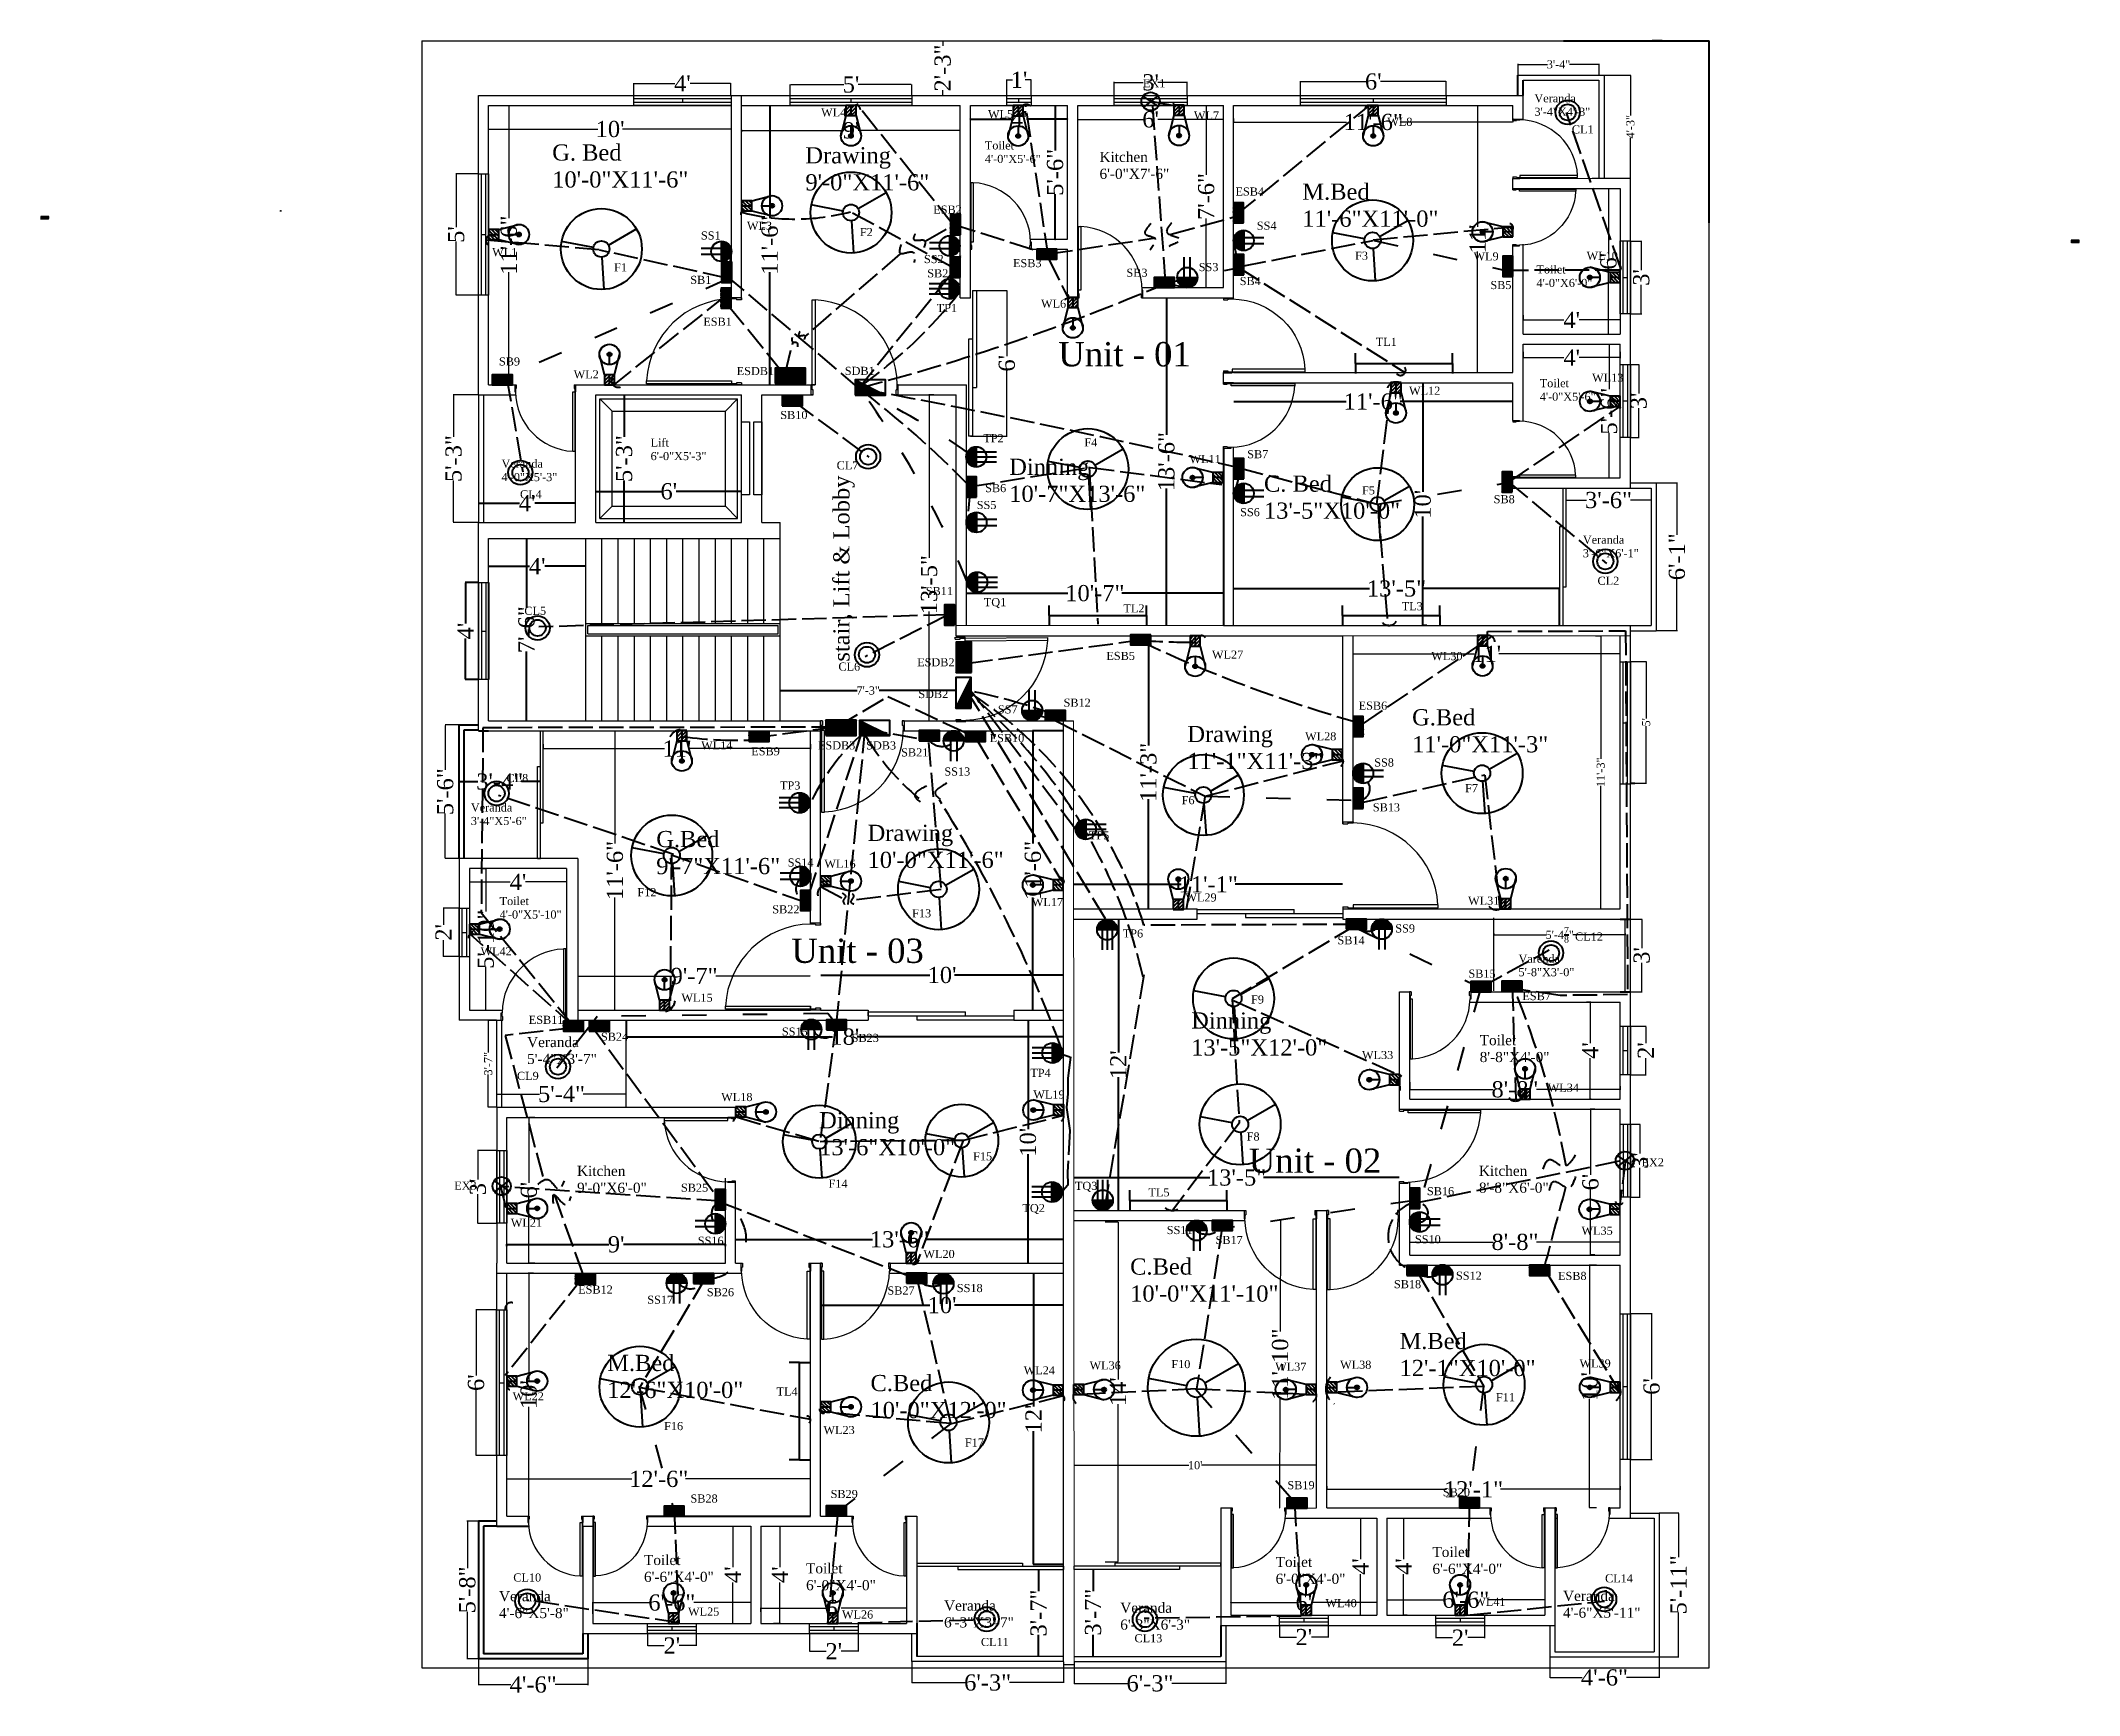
# Model space of a CAD drawing. Header units: inches. Extents: x -683 to 324, y -774 to 43.
import ezdxf

# ---------------------------------------------------------------- set-up
doc = ezdxf.new("R2010")
doc.units = ezdxf.units.IN
doc.header["$MEASUREMENT"] = 0
doc.linetypes.add('ACAD_ISO02W100', pattern=[15, 12, -3])
doc.linetypes.add('ACAD_ISO03W100', pattern=[30, 12, -18])
for name, color, linetype in [('Conduit', 118, 'ACAD_ISO02W100'), ('Dimention', 218, 'Continuous'), ('Door', 178, 'Continuous'), ('Emergency C', 50, 'ACAD_ISO02W100'), ('Fan', 109, 'Continuous'), ('Room Name', 10, 'Continuous'), ('SDB to SDB Conduit', 98, 'ACAD_ISO03W100'), ('sliding door', 6, 'Continuous'), ('stair', 160, 'Continuous'), ('Switch board', 182, 'Continuous'), ('Text', 38, 'Continuous'), ('Text 2', 18, 'Continuous'), ('veranda', 178, 'Continuous'), ('window', 78, 'Continuous')]:
    doc.layers.add(name, color=color, linetype=linetype)
doc.styles.get("Standard").update_dxf_attribs({"font": 'times.ttf', "height": 4})
doc.dimstyles.new('Copy of Horizontal', dxfattribs={"dimtxt": 0.18, "dimasz": 0.18, "dimexe": 0.18, "dimexo": 0.0625, "dimgap": 0.09, "dimtad": 0, "dimdec": 3, "dimzin": 0, "dimdsep": 46, "dimlunit": 4, "dimtxsty": 'Standard', "dimcen": 0.09, "dimadec": 0, "dimazin": 0, "dimtfac": 0.8, "dimtdec": 3, "dimtofl": 0, "dimtmove": 0, "dimatfit": 1, "dimfxl": 1, "dimtolj": 1, "dimtzin": 0, "dimarcsym": 0})
doc.dimstyles.new('Horizontal', dxfattribs={"dimtxt": 0.18, "dimasz": 0.18, "dimexe": 0.18, "dimexo": 0.0625, "dimgap": 0.09, "dimtad": 0, "dimdec": 3, "dimzin": 0, "dimdsep": 46, "dimlunit": 4, "dimtxsty": 'Standard', "dimcen": 0.09, "dimadec": 0, "dimazin": 0, "dimtfac": 0.8, "dimtdec": 3, "dimtofl": 0, "dimtmove": 0, "dimatfit": 3, "dimfxl": 1, "dimtolj": 1, "dimtzin": 0, "dimarcsym": 0})
pattern_1 = [(45, (-15.632867, 27.311536), (-0.00265165043, 0.00265165043), [])]

msp = doc.modelspace()

# ---------------------------------------------------------------- texts
at = {"layer": 'Dimention', "lineweight": 40}
for s, p in [("10'", (-191.4261, -507.9384)), ('3\'-7"', (-159.2636, -744.619))]:
    msp.add_text(s, height=8, rotation=90, dxfattribs=at).set_placement(p)
at = {"layer": 'Dimention', "lineweight": 40, "attachment_point": 5}
for s, insert, char_height in [("\\A1;4'", (-199.8144, 4.7292), 8), ('\\A1;11\'-6"', (-24.8144, -134.8367), 8), ("\\A1;4'", (-442.8144, -184.9733), 8), ("\\A1;6'", (-372.8144, -179.187), 8), ("\\A1;4'", (-437.8144, -216.1439), 8), ('\\A1;10\'-7"', (-162.3144, -229.5385), 8), ('\\A1;13\'-5"', (-13.3144, -227.205), 8), ('\\A1;7\'-3"', (-274.3144, -277.6043), 4), ('\\A1;3\'-4"', (-456.3144, -322.6), 8), ('\\A1;11\'-1"', (-106.3144, -373.3422), 8), ("\\A1;10'", (-237.8144, -418.2023), 8), ("\\A1;18'", (-285.8456, -448.7111), 8), ('\\A1;13\'-5"', (-92.3144, -518.292), 8), ("\\A1;9'", (-398.8144, -551.275), 8), ('\\A1;13\'-6"', (-258.8456, -548.8109), 8), ("\\A1;10'", (-237.8144, -581.3313), 8)]:
    msp.add_mtext(s, dxfattribs=dict(at, insert=insert, char_height=char_height))
at = {"layer": 'Dimention', "lineweight": 40, "char_height": 8, "attachment_point": 5, "rotation": 90}
for s, insert in [('\\A1;5\'-6"', (-181.9676, -21.5267)), ('\\A1;11\'-6"', (-322.931, -57.5267)), ('\\A1;13\'-6"', (-126.9852, -164.4955)), ('\\A1;5\'-3"', (-394.8685, -162.9955)), ("\\A1;10'", (-0.3607, -185.558)), ('\\A1;7\'-6"', (-443.0799, -247.5267)), ("\\A1;4'", (-473.16, -248.2006)), ('\\A1;11\'-3"', (-135.8601, -318.0267)), ('\\A1;11\'-6"', (-192.9465, -366.4955)), ("\\A1;12'", (-150.7341, -462.5267)), ("\\A1;12'", (-192.6769, -637.5267)), ('\\A1;3\'-7"', (-190.1321, -733.4236))]:
    msp.add_mtext(s, dxfattribs=dict(at, insert=insert))
at = {"layer": 'Room Name', "lineweight": 40, "attachment_point": 1}
for s, insert, char_height, width in [('Veranda\\P3\'-4"X4\'-3"', (54.7869, 17.0564), 4, 22.466213), ('G. Bed\\P10\'-0"X11\'-6"', (-430.3948, -7.734), 8, 38.879437), ('Drawing\\P9\'-0"X11\'-6"', (-305.333, -9.1224), 8, 38.879437), ('Toilet\\P4\'-0"X5\'-6"', (-216.69, -6.2349), 4, 22.466213), ('Kitchen\\P6\'-0"X7\'-6"', (-160.0561, -11.4201), 5, 19.384617), ('M.Bed\\P11\'-6"X11\'-0"', (-59.8441, -27.082), 8, 38.879437), ('Toilet\\P4\'-0"X6\'-0"', (55.8133, -67.5131), 4, 22.466213), ('Toilet\\P4\'-0"X5\'-6"', (57.4398, -123.7103), 4, 22.466213), ('Lift\\P6\'-0"X5\'-3"', (-381.791, -153.0869), 4, 22.466213), ('Veranda\\P4\'-0"X5\'-3"', (-455.464, -163.463), 4, 22.466213), ('Dinning\\P10\'-7"X13\'-6"', (-204.6349, -163.0511), 8, 38.879437), ('C. Bed\\P13\'-5"X10\'-0"', (-78.7929, -171.3592), 8, 38.879437), ('Veranda\\P3\'-6"X6\'-1"', (78.7294, -201.0719), 4, 22.466213), ('G.Bed\\P11\'-0"X11\'-3"', (-5.6275, -286.8167), 8, 38.879437), ('Drawing\\P11\'-1"X11\'-3"', (-116.6326, -295.0748), 8, 38.879437), ('G.Bed\\P9\'-7"X11\'-6"', (-378.9804, -346.996), 8, 38.879437), ('Drawing\\P10\'-0"X11\'-6"', (-274.6039, -343.9291), 8, 38.879437), ('Toilet\\P4\'-0"X5\'-10"', (-456.3849, -379.6044), 4, 22.466213), ('Varenda\\P5\'-8"X3\'-0"', (46.9367, -408.0926), 4, 22.466213), ('Dinning\\P13\'-5"X12\'-0"', (-114.7614, -436.63), 8, 38.879437), ('Veranda\\P5\'-4"X3\'-7"', (-442.8029, -448.8028), 5, 19.384617), ('Toilet\\P8\'-8"X4\'-0"', (27.7587, -447.8593), 5, 19.384617), ('Dinning\\P13\'-6"X10\'-0"', (-298.5446, -485.9024), 8, 38.879437), ('Kitchen\\P9\'-0"X6\'-0"', (-418.1461, -512.4591), 5, 19.384617), ('Kitchen\\P8\'-8"X6\'-0"', (27.3718, -512.4138), 5, 19.384617), ('C.Bed\\P10\'-0"X11\'-10"', (-144.9046, -558.2259), 8, 38.879437), ('M.Bed\\P12\'-1"X10\'-0"', (-11.8358, -595.0109), 8, 38.879437), ('M.Bed\\P12\'-6"X10\'-0"', (-403.2503, -605.8483), 8, 38.879437), ('C.Bed\\P10\'-0"X12\'-0"', (-273.1668, -615.7986), 8, 38.879437), ('Toilet\\P6\'-6"X4\'-0"', (-385.0548, -704.724), 5, 19.384617), ('Toilet\\P6\'-6"X4\'-0"', (4.424, -700.7422), 5, 19.384617), ('Toilet\\P6\'-0"X4\'-0"', (-304.9959, -708.8301), 5, 19.384617), ('Toilet\\P6\'-0"X4\'-0"', (-73.0288, -705.6739), 5, 19.384617), ('Veranda\\P4\'-6"X5\'-8"', (-456.6755, -722.6056), 5, 19.384617), ('Veranda\\P4\'-6"X5\'-11"', (68.9388, -722.4289), 5, 19.384617), ('Veranda\\P6\'-3"X3\'-7"', (-236.8313, -727.2188), 5, 19.384617), ('Veranda\\P6\'-3"X6\'-3"', (-149.7978, -728.3194), 5, 19.384617)]:
    msp.add_mtext(s, dxfattribs=dict(at, insert=insert, char_height=char_height, width=width))
at = {"layer": 'Room Name', "lineweight": 40, "insert": (-291.5413, -263.3277), "char_height": 8, "width": 100.508649, "attachment_point": 1, "rotation": 90}
msp.add_mtext('stair, Lift & Lobby', dxfattribs=at)
at = {"layer": 'Text', "lineweight": 40, "char_height": 4, "attachment_point": 1}
for s, insert, width in [('EX1', (-138.5889, 24.4757), 2.224964), ('WL4', (-297.5536, 10.1041), 2.224964), ('WL5', (-215.1267, 9.2052), 2.224964), ('WL7', (-113.4108, 8.5443), 2.224964), ('WL8', (-17.8794, 5.4174), 2.224964), ('CL1', (73.2794, 1.6779), 2.224964), ('ESB4', (-92.8652, -29.0274), 2.224964), ('ESB2', (-242.1689, -37.9524), 2.224964), ('WL3', (-334.2076, -45.9614), 2.224964), ('F2', (-278.4125, -49.0701), 2.224964), ('SS4', (-82.3619, -45.9115), 2.224964), ('WL1', (-460.0439, -58.9845), 2.224964), ('SS1', (-356.941, -50.7516), 2.224964), ('F1', (-399.8491, -66.473), 2.224964), ('SS2', (-246.7588, -62.4012), 4.746194), ('SB2', (-245.1231, -69.4488), 2.224964), ('ESB3', (-202.7683, -64.3991), 2.224964), ('SB3', (-146.7525, -69.157), 2.224964), ('SS3', (-111.038, -66.3614), 2.224964), ('F3', (-33.7835, -60.7223), 2.224964), ('WL9', (24.7186, -61.0542), 2.224964), ('WL10', (80.5695, -60.781), 2.224964), ('SB1', (-362.2127, -72.675), 2.224964), ('SB4', (-90.7971, -73.2515), 2.224964), ('SB5', (33.0319, -75.2275), 2.224964), ('TP1', (-240.4831, -86.5741), 2.224964), ('WL6', (-188.9314, -84.4039), 2.224964), ('ESB1', (-355.7545, -93.3437), 2.224964), ('TL1', (-23.5569, -103.3071), 2.224964), ('SB9', (-456.6957, -112.9896), 2.224964), ('WL2', (-419.7982, -119.3628), 2.224964), ('ESDB1', (-339.2583, -117.7229), 2.224964), ('SDB1', (-285.8635, -117.6346), 2.224964), ('WL12', (-7.1245, -127.4635), 2.224964), ('WL13', (83.291, -121.0267), 2.224964), ('SB10', (-317.7276, -139.4514), 2.224964), ('TP2', (-217.4382, -150.9089), 2.224964), ('F4', (-167.5053, -152.9906), 2.224964), ('SB7', (-87.0863, -158.803), 2.224964), ('CL7', (-289.8684, -164.3244), 2.224964), ('WL11', (-115.5904, -161.2321), 2.224964), ('CL4', (-446.3025, -178.6019), 2.224964), ('SB6', (-216.5235, -175.5809), 2.224964), ('F5', (-30.3751, -176.6868), 2.224964), ('SB8', (34.6668, -181.0581), 2.224964), ('SS5', (-220.7005, -183.9096), 2.224964), ('SS6', (-90.5709, -187.4494), 2.224964), ('CL2', (85.974, -221.3554), 2.224964), ('SB11', (-245.8567, -226.4337), 2.224964), ('CL5', (-444.1555, -236.2032), 2.224964), ('TQ1', (-217.184, -231.9165), 2.224964), ('TL2', (-148.2159, -235.0036), 2.224964), ('TL3', (-10.7738, -233.9334), 2.224964), ('ESDB2', (-250.1245, -261.6264), 2.224964), ('ESB5', (-156.645, -258.4851), 2.224964), ('WL27', (-104.49, -257.8547), 2.224964), ('WL30', (3.8529, -258.5836), 2.224964), ('CL6', (-289.0079, -263.7614), 2.224964), ('SDB2', (-249.5446, -277.3286), 2.224964), ('SB12', (-177.8066, -281.5994), 2.224964), ('SS7', (-210.2506, -284.9179), 2.224964), ('ESB6', (-32.0115, -283.0639), 2.224964), ('ESB10', (-214.3078, -299.0699), 2.224964), ('WL28', (-58.4859, -298.2228), 2.224964), ('WL14', (-356.7994, -302.7156), 2.224964), ('ESB9', (-332.0617, -305.6045), 2.224964), ('ESDB3', (-299.1194, -302.6812), 2.224964), ('SDB3', (-275.309, -302.7148), 2.224964), ('SB21', (-258.0268, -306.1763), 2.224964), ('SS8', (-24.3448, -311.1477), 2.224964), ('CL8', (-452.9793, -318.8437), 2.224964), ('SS13', (-236.6818, -315.6115), 2.224964), ('TP3', (-317.8665, -322.4811), 2.224964), ('F6', (-119.4524, -329.764), 2.224964), ('F7', (20.5567, -323.8266), 2.224964), ('Veranda\\P3\'-4"X5\'-6"', (-470.5784, -333.3784), 22.466213), ('SB13', (-25.0208, -333.3147), 2.224964), ('TP5', (-165.2792, -347.1594), 2.224964), ('SS14', (-314.067, -360.5769), 2.224964), ('WL16', (-295.9473, -361.1828), 2.224964), ('F12', (-388.3042, -375.2448), 2.224964), ('WL17', (-193.4681, -380.1441), 2.224964), ('WL29', (-117.6247, -377.8404), 2.224964), ('WL31', (22.0343, -379.4657), 2.224964), ('SB22', (-321.6803, -383.729), 2.224964), ('F13', (-252.6126, -385.6412), 2.224964), ('TP6', (-148.5643, -395.628), 2.224964), ('SB14', (-42.4837, -398.9962), 2.224964), ('SS9', (-13.9463, -393.1448), 2.224964), ('CL12', (74.8562, -397.1631), 2.224964), ('WL42', (-465.7982, -404.4245), 2.224964), ('SB15', (22.2069, -415.4781), 2.224964), ('WL15', (-366.5751, -427.3904), 2.224964), ('F9', (-85.1782, -428.2553), 2.224964), ('ESB7', (48.8424, -426.5902), 2.224964), ('ESB11', (-441.973, -438.2932), 2.224964), ('SB24', (-406.318, -446.6621), 2.224964), ('SS15', (-316.9275, -444.1228), 2.224964), ('SB23', (-282.4789, -447.2394), 2.224964), ('WL33', (-30.3861, -455.6873), 2.224964), ('CL9', (-447.7957, -466.0019), 2.224964), ('TP4', (-194.2197, -464.5079), 2.224964), ('WL34', (61.3708, -471.8231), 2.224964), ('WL18', (-346.8995, -476.4606), 2.224964), ('WL19', (-192.7132, -475.234), 2.224964), ('F8', (-87.3381, -495.9726), 2.224964), ('F15', (-222.4926, -505.7422), 2.224964), ('EX2', (107.6872, -508.7126), 2.224964), ('EX3', (-478.8155, -520.2323), 2.224964), ('SB25', (-366.7962, -521.2746), 2.224964), ('F14', (-293.8727, -519.27), 2.224964), ('TQ3', (-172.1855, -520.3346), 2.224964), ('TL5', (-135.8438, -523.5525), 2.224964), ('SB16', (1.7011, -522.966), 2.224964), ('TQ2', (-198.1057, -531.3201), 2.224964), ('WL21', (-450.8426, -538.5857), 2.224964), ('SS11', (-126.8152, -542.1794), 2.224964), ('WL35', (78.0575, -542.5187), 2.224964), ('SS16', (-358.4842, -547.4678), 2.224964), ('SB17', (-102.718, -547.0867), 2.224964), ('SS10', (-4.235, -546.7433), 2.224964), ('WL20', (-247.0075, -554.011), 2.224964), ('ESB12', (-417.5899, -571.5797), 2.224964), ('SB26', (-353.9969, -572.8877), 2.224964), ('SB27', (-264.7957, -572.0608), 2.224964), ('SS18', (-230.518, -570.8565), 2.224964), ('SB18', (-14.5966, -568.9296), 2.224964), ('SS12', (16.0235, -564.746), 2.224964), ('ESB8', (66.4623, -564.8493), 2.224964), ('SS17', (-383.4291, -576.6281), 2.224964), ('WL24', (-197.4877, -611.4839), 2.224964), ('WL36', (-164.9535, -609.0567), 2.224964), ('F10', (-124.568, -608.4319), 2.224964), ('WL37', (-73.2658, -609.7039), 2.224964), ('WL38', (-41.1913, -608.7331), 2.224964), ('WL39', (77.0632, -608.0858), 2.224964), ('WL22', (-449.9511, -624.3265), 2.224964), ('TL4', (-319.5838, -621.9608), 2.224964), ('F11', (35.7815, -624.767), 2.224964), ('F16', (-375.1402, -639.0613), 2.224964), ('WL23', (-296.3911, -640.9816), 2.224964), ('F17', (-226.5558, -647.1853), 2.224964), ('SB29', (-292.8643, -672.6141), 2.224964), ('SB19', (-67.217, -668.2457), 2.224964), ('SB20', (9.5676, -671.7412), 2.224964), ('SB28', (-362.0968, -674.8501), 2.224964), ('CL10', (-449.609, -713.8719), 2.224964), ('CL14', (89.6864, -714.2812), 2.224964), ('WL25', (-363.2954, -730.7143), 2.224964), ('WL26', (-287.2579, -732.1403), 2.224964), ('WL40', (-48.3855, -726.5655), 2.224964), ('WL41', (25.0849, -725.9173), 2.224964), ('CL13', (-142.7621, -743.8793), 2.224964), ('CL11', (-218.6085, -745.7357), 2.224964)]:
    msp.add_mtext(s, dxfattribs=dict(at, insert=insert, width=width))
at = {"layer": 'Text 2', "lineweight": 40, "char_height": 12, "width": 63.96077, "attachment_point": 1}
for s, insert in [('Unit - 01', (-180.4057, -105.411)), ('Unit - 03', (-312.2749, -400.1826)), ('Unit - 02', (-86.2975, -503.9132))]:
    msp.add_mtext(s, dxfattribs=dict(at, insert=insert))

# ---------------------------------------------------------------- blocks, each defined once
blk = doc.blocks.new('window 2')
at = {"layer": 'Door'}
for p, q in [((0.5, 5), (0.5, 47)), ((0.5, 47), (2, 47)), ((2, 47), (2, 5)), ((2, 5), (0, 5)), ((0, 0), (0, 5)), ((1, 0), (0, 0)), ((0.5, 2.5), (0.5, 5)), ((1, 2.5), (0.5, 2.5)), ((1, 0), (1, 2.5)), ((42.5, 2.5), (42, 2.5)), ((42, 0), (42, 2.5)), ((43, 0), (42, 0)), ((43, 5), (42.5, 5)), ((42.5, 2.5), (42.5, 5)), ((43, 0), (43, 5))]:
    blk.add_line(p, q, dxfattribs=at)
blk.add_arc((-0.1, 4.4), 42.6, 0.7627, 87.154, dxfattribs=at)
blk = doc.blocks.new('window 1')
at = {"layer": 'Door'}
for p, q in [((-0.5, 47), (-2, 47)), ((-2, 47), (-2, 5)), ((-0.5, 5), (-0.5, 47)), ((-43, 5), (-42.5, 5)), ((-43, 0), (-43, 5)), ((-43, 0), (-42, 0)), ((-42.5, 2.5), (-42.5, 5)), ((-42.5, 2.5), (-42, 2.5)), ((-42, 0), (-42, 2.5)), ((-2, 5), (0, 5)), ((-1, 2.5), (-0.5, 2.5)), ((-1, 0), (-1, 2.5)), ((-1, 0), (0, 0)), ((-0.5, 2.5), (-0.5, 5)), ((0, 0), (0, 5))]:
    blk.add_line(p, q, dxfattribs=at)
blk.add_arc((0.1, 4.4), 42.6, 92.846, 179.2373, dxfattribs=at)
blk = doc.blocks.new('A$C7D924392')
at = {"layer": 'sliding door'}
for p, q in [((0, 0), (0, 48.87)), ((0, 48.87), (1.5, 48.87)), ((1.5, 0), (1.5, 48.87)), ((0, 0), (1.5, 0))]:
    blk.add_line(p, q, dxfattribs=at)
blk = doc.blocks.new('sliding door')
at = {"layer": 'sliding door'}
for p, q in [((-3, -67.86), (-3, -18.99)), ((-3, -18.99), (-1.5, -18.99)), ((-1.5, -67.86), (-1.5, -18.99)), ((-3, -67.86), (-1.5, -67.86))]:
    blk.add_line(p, q, dxfattribs=at)
blk.add_blockref('A$C7D924392', (-1.5, -48.87), dxfattribs=at)
blk = doc.blocks.new('window')
at = {"layer": 'window'}
for p, q in [((-12, 5), (12, 5)), ((-12, 0), (-12, 5)), ((-12, 3.5), (12, 3.5)), ((0, 3.5), (0, 1.5)), ((12, 5), (12, 0)), ((12, 1.5), (-12, 1.5)), ((12, 0), (-12, 0))]:
    blk.add_line(p, q, dxfattribs=at)
blk = doc.blocks.new("6' sliding door")
at = {"layer": 'sliding door'}
for p, q in [((0, 0), (0, -72)), ((0, 0), (2, 0)), ((2, 0), (2, -48)), ((-2, -24), (-2, -72)), ((0, -24), (-2, -24)), ((0, -48), (2, -48)), ((0, -72), (-2, -72))]:
    blk.add_line(p, q, dxfattribs=at)
blk = doc.blocks.new('sliding door off')
at = {"layer": 'sliding door'}
for p, q in [((-24.27, 5.06), (-0.27, 5.06)), ((-24.27, 3.06), (-24.27, 5.06)), ((-0.27, 5.06), (-0.27, 3.06)), ((-0.27, 3.06), (-24.27, 3.06)), ((-24.27, 1.98), (-0.26, 1.98)), ((-24.26, 0.03), (-24.26, 2.03)), ((-0.26, 0.03), (-24.26, 0.03)), ((-0.26, 1.98), (-0.26, 0.03))]:
    blk.add_line(p, q, dxfattribs=at)
blk = doc.blocks.new('*D9')
at = {"layer": 'Defpoints', "color": 0, "lineweight": 40}
for p in [(-461.8, -0.8), (-341.8, -0.2), (-341.8, -0.8)]:
    blk.add_point(p, dxfattribs=at)
at = {"layer": 'Dimention', "color": 0, "lineweight": -2}
for p, q in [((-461.8, -0.7), (-461.8, 0)), ((-461.6, -0.2), (-407.9, -0.2)), ((-342, -0.2), (-395.7, -0.2)), ((-341.8, -0.7), (-341.8, 0))]:
    blk.add_line(p, q, dxfattribs=at)
at = {"layer": 'Dimention', "color": 0, "lineweight": 40}
for points in [[(-461.6, -0.2), (-461.6, -0.2), (-461.8, -0.2)], [(-342, -0.2), (-342, -0.2), (-341.8, -0.2)]]:
    blk.add_solid(points, dxfattribs=at)
at = {"layer": 'Dimention', "color": 0, "lineweight": 40, "insert": (-401.8, -0.2), "char_height": 8, "attachment_point": 5}
blk.add_mtext("\\A1;10'", dxfattribs=at)
blk = doc.blocks.new('*D10')
at = {"layer": 'Defpoints', "color": 0, "lineweight": 40}
for p in [(-452.1, 11.5), (-455, -126.5), (-451.8, -126.5)]:
    blk.add_point(p, dxfattribs=at)
at = {"layer": 'Dimention', "color": 0, "lineweight": -2}
for p, q in [((-452, 11.5), (-451.6, 11.5)), ((-451.8, 11.3), (-451.8, -44.2)), ((-451.8, -126.3), (-451.8, -70.8)), ((-455, -126.5), (-451.6, -126.5))]:
    blk.add_line(p, q, dxfattribs=at)
at = {"layer": 'Dimention', "color": 0, "lineweight": 40}
for points in [[(-451.8, 11.3), (-451.8, 11.3), (-451.8, 11.5)], [(-451.8, -126.3), (-451.8, -126.3), (-451.8, -126.5)]]:
    blk.add_solid(points, dxfattribs=at)
at = {"layer": 'Dimention', "color": 0, "lineweight": 40, "insert": (-451.8, -57.5), "char_height": 8, "attachment_point": 5, "rotation": 90}
blk.add_mtext('\\A1;11\'-6"', dxfattribs=at)
blk = doc.blocks.new('*D11')
at = {"layer": 'Defpoints', "color": 0, "lineweight": 40}
for p in [(-466.8, -22.3), (-477.8, -82.3), (-466.8, -82.3)]:
    blk.add_point(p, dxfattribs=at)
at = {"layer": 'Dimention', "color": 0, "lineweight": -2}
for p, q in [((-466.9, -22.3), (-478, -22.3)), ((-477.8, -22.4), (-477.8, -48.7)), ((-477.8, -82.1), (-477.8, -55.8)), ((-466.9, -82.3), (-478, -82.3))]:
    blk.add_line(p, q, dxfattribs=at)
at = {"layer": 'Dimention', "color": 0, "lineweight": 40}
for points in [[(-477.9, -22.4), (-477.8, -22.4), (-477.8, -22.3)], [(-477.9, -82.1), (-477.8, -82.1), (-477.8, -82.3)]]:
    blk.add_solid(points, dxfattribs=at)
at = {"layer": 'Dimention', "color": 0, "lineweight": 40, "insert": (-477.8, -52.3), "char_height": 8, "attachment_point": 5, "rotation": 90}
blk.add_mtext("\\A1;5'", dxfattribs=at)
blk = doc.blocks.new('*D12')
at = {"layer": 'Defpoints', "color": 0, "lineweight": 40}
for p in [(-336.8, -1.7), (-228.8, -0.8), (-228.8, -1.7)]:
    blk.add_point(p, dxfattribs=at)
at = {"layer": 'Dimention', "color": 0, "lineweight": -2}
for p, q in [((-336.8, -1.6), (-336.8, -0.6)), ((-336.6, -0.8), (-286.4, -0.8)), ((-229, -0.8), (-279.2, -0.8)), ((-228.8, -1.6), (-228.8, -0.6))]:
    blk.add_line(p, q, dxfattribs=at)
at = {"layer": 'Dimention', "color": 0, "lineweight": 40}
for points in [[(-336.6, -0.7), (-336.6, -0.8), (-336.8, -0.8)], [(-229, -0.7), (-229, -0.8), (-228.8, -0.8)]]:
    blk.add_solid(points, dxfattribs=at)
at = {"layer": 'Dimention', "color": 0, "lineweight": 40, "insert": (-282.8, -0.8), "char_height": 8, "attachment_point": 5}
blk.add_mtext("\\A1;9'", dxfattribs=at)
blk = doc.blocks.new('*D13')
at = {"layer": 'Defpoints', "color": 0, "lineweight": 40}
for p in [(-342.1, 22.4), (-390.1, 16.5), (-342.1, 16.5)]:
    blk.add_point(p, dxfattribs=at)
at = {"layer": 'Dimention', "color": 0, "lineweight": -2}
for p, q in [((-390.1, 16.5), (-390.1, 22.5)), ((-389.9, 22.4), (-369.8, 22.4)), ((-342.3, 22.4), (-362.3, 22.4)), ((-342.1, 16.5), (-342.1, 22.5))]:
    blk.add_line(p, q, dxfattribs=at)
at = {"layer": 'Dimention', "color": 0, "lineweight": 40}
for points in [[(-389.9, 22.4), (-389.9, 22.3), (-390.1, 22.4)], [(-342.3, 22.4), (-342.3, 22.3), (-342.1, 22.4)]]:
    blk.add_solid(points, dxfattribs=at)
at = {"layer": 'Dimention', "color": 0, "lineweight": 40, "insert": (-366.1, 22.4), "char_height": 8, "attachment_point": 5}
blk.add_mtext("\\A1;4'", dxfattribs=at)
blk = doc.blocks.new('*D14')
at = {"layer": 'Defpoints', "color": 0, "lineweight": 40}
for p in [(-252.8, 21.8), (-312.8, 16.5), (-252.8, 16.5)]:
    blk.add_point(p, dxfattribs=at)
at = {"layer": 'Dimention', "color": 0, "lineweight": -2}
for p, q in [((-312.8, 16.5), (-312.8, 21.9)), ((-312.6, 21.8), (-286.4, 21.8)), ((-253, 21.8), (-279.2, 21.8)), ((-252.8, 16.5), (-252.8, 21.9))]:
    blk.add_line(p, q, dxfattribs=at)
at = {"layer": 'Dimention', "color": 0, "lineweight": 40}
for points in [[(-312.6, 21.8), (-312.6, 21.7), (-312.8, 21.8)], [(-253, 21.8), (-253, 21.7), (-252.8, 21.8)]]:
    blk.add_solid(points, dxfattribs=at)
at = {"layer": 'Dimention', "color": 0, "lineweight": 40, "insert": (-282.8, 21.8), "char_height": 8, "attachment_point": 5}
blk.add_mtext("\\A1;5'", dxfattribs=at)
blk = doc.blocks.new('*D15')
at = {"layer": 'Defpoints', "color": 0, "lineweight": 40}
for p in [(-193.8, 24.2), (-205.8, 16.5), (-193.8, 16.5)]:
    blk.add_point(p, dxfattribs=at)
at = {"layer": 'Dimention', "color": 0, "lineweight": -2}
for p, q in [((-205.8, 16.5), (-205.8, 24.4)), ((-205.6, 24.2), (-203, 24.2)), ((-194, 24.2), (-196.7, 24.2)), ((-193.8, 16.5), (-193.8, 24.4))]:
    blk.add_line(p, q, dxfattribs=at)
at = {"layer": 'Dimention', "color": 0, "lineweight": 40}
for points in [[(-205.6, 24.2), (-205.6, 24.2), (-205.8, 24.2)], [(-194, 24.2), (-194, 24.2), (-193.8, 24.2)]]:
    blk.add_solid(points, dxfattribs=at)
at = {"layer": 'Dimention', "color": 0, "lineweight": 40, "insert": (-199.8, 24.2), "char_height": 8, "attachment_point": 5}
blk.add_mtext("\\A1;1'", dxfattribs=at)
blk = doc.blocks.new('*D16')
at = {"layer": 'Defpoints', "color": 0, "lineweight": 40}
for p in [(-237.7, 43.5), (-237.5, 43.5), (-237.5, 16.5)]:
    blk.add_point(p, dxfattribs=at)
at = {"layer": 'Dimention', "color": 0, "lineweight": -2}
for p, q in [((-237.6, 43.5), (-237.3, 43.5)), ((-237.5, 43.3), (-237.5, 40.9)), ((-237.6, 16.5), (-237.7, 16.5)), ((-237.5, 16.7), (-237.5, 19.1))]:
    blk.add_line(p, q, dxfattribs=at)
at = {"layer": 'Dimention', "color": 0, "lineweight": 40}
for points in [[(-237.5, 43.3), (-237.5, 43.3), (-237.5, 43.5)], [(-237.5, 16.7), (-237.5, 16.7), (-237.5, 16.5)]]:
    blk.add_solid(points, dxfattribs=at)
at = {"layer": 'Dimention', "color": 0, "lineweight": 40, "insert": (-237.5, 30), "char_height": 8, "attachment_point": 5, "rotation": 90}
blk.add_mtext('\\A1;2\'-3"', dxfattribs=at)
blk = doc.blocks.new('*D17')
at = {"layer": 'Defpoints', "color": 0, "lineweight": 40}
for p in [(-170.8, 4.6), (-98.8, 4.6), (-98.8, 4.6)]:
    blk.add_point(p, dxfattribs=at)
at = {"layer": 'Dimention', "color": 0, "lineweight": -2}
for p, q in [((-170.8, 4.6), (-170.8, 4.5)), ((-170.6, 4.6), (-138.4, 4.6)), ((-99, 4.6), (-131.2, 4.6)), ((-98.8, 4.7), (-98.8, 4.8))]:
    blk.add_line(p, q, dxfattribs=at)
at = {"layer": 'Dimention', "color": 0, "lineweight": 40}
for points in [[(-170.6, 4.7), (-170.6, 4.6), (-170.8, 4.6)], [(-99, 4.7), (-99, 4.6), (-98.8, 4.6)]]:
    blk.add_solid(points, dxfattribs=at)
at = {"layer": 'Dimention', "color": 0, "lineweight": 40, "insert": (-134.8, 4.6), "char_height": 8, "attachment_point": 5}
blk.add_mtext("\\A1;6'", dxfattribs=at)
blk = doc.blocks.new('*D18')
at = {"layer": 'Defpoints', "color": 0, "lineweight": 40}
for p in [(-107.3, 11.5), (-107.3, -78.5), (-107.3, -78.5)]:
    blk.add_point(p, dxfattribs=at)
at = {"layer": 'Dimention', "color": 0, "lineweight": -2}
for p, q in [((-107.3, 11.3), (-107.3, -22.7)), ((-107.2, 11.5), (-107.1, 11.5)), ((-107.3, -78.3), (-107.3, -44.4)), ((-107.3, -78.5), (-107.4, -78.5))]:
    blk.add_line(p, q, dxfattribs=at)
at = {"layer": 'Dimention', "color": 0, "lineweight": 40}
for points in [[(-107.3, 11.3), (-107.2, 11.3), (-107.3, 11.5)], [(-107.3, -78.3), (-107.2, -78.3), (-107.3, -78.5)]]:
    blk.add_solid(points, dxfattribs=at)
at = {"layer": 'Dimention', "color": 0, "lineweight": 40, "insert": (-107.3, -33.5), "char_height": 8, "attachment_point": 5, "rotation": 90}
blk.add_mtext('\\A1;7\'-6"', dxfattribs=at)
blk = doc.blocks.new('*D19')
at = {"layer": 'Defpoints', "color": 0, "lineweight": 40}
for p in [(-116.8, 22.9), (-152.8, 16.5), (-116.8, 16.5)]:
    blk.add_point(p, dxfattribs=at)
at = {"layer": 'Dimention', "color": 0, "lineweight": -2}
for p, q in [((-152.8, 16.5), (-152.8, 23.1)), ((-152.6, 22.9), (-138.4, 22.9)), ((-117, 22.9), (-131.2, 22.9)), ((-116.8, 16.5), (-116.8, 23.1))]:
    blk.add_line(p, q, dxfattribs=at)
at = {"layer": 'Dimention', "color": 0, "lineweight": 40}
for points in [[(-152.6, 22.9), (-152.6, 22.9), (-152.8, 22.9)], [(-117, 22.9), (-117, 22.9), (-116.8, 22.9)]]:
    blk.add_solid(points, dxfattribs=at)
at = {"layer": 'Dimention', "color": 0, "lineweight": 40, "insert": (-134.8, 22.9), "char_height": 8, "attachment_point": 5}
blk.add_mtext("\\A1;3'", dxfattribs=at)
blk = doc.blocks.new('*D20')
at = {"layer": 'Defpoints', "color": 0, "lineweight": 40}
for p in [(26.7, 11.5), (26.7, -120.5), (26.7, -120.5)]:
    blk.add_point(p, dxfattribs=at)
at = {"layer": 'Dimention', "color": 0, "lineweight": -2}
for p, q in [((26.7, 11.3), (26.7, -48.4)), ((26.8, 11.5), (26.9, 11.5)), ((26.7, -120.3), (26.7, -60.6)), ((26.6, -120.5), (26.5, -120.5))]:
    blk.add_line(p, q, dxfattribs=at)
at = {"layer": 'Dimention', "color": 0, "lineweight": 40}
for points in [[(26.7, 11.3), (26.7, 11.3), (26.7, 11.5)], [(26.7, -120.3), (26.7, -120.3), (26.7, -120.5)]]:
    blk.add_solid(points, dxfattribs=at)
at = {"layer": 'Dimention', "color": 0, "lineweight": 40, "insert": (26.7, -54.5), "char_height": 8, "attachment_point": 5, "rotation": 90}
blk.add_mtext("\\A1;11'", dxfattribs=at)
blk = doc.blocks.new('*D21')
at = {"layer": 'Defpoints', "color": 0, "lineweight": 40}
for p in [(11.2, 23.3), (-60.8, 16.5), (11.2, 16.5)]:
    blk.add_point(p, dxfattribs=at)
at = {"layer": 'Dimention', "color": 0, "lineweight": -2}
for p, q in [((-60.8, 16.5), (-60.8, 23.5)), ((-60.6, 23.3), (-28.4, 23.3)), ((11, 23.3), (-21.2, 23.3)), ((11.2, 16.5), (11.2, 23.5))]:
    blk.add_line(p, q, dxfattribs=at)
at = {"layer": 'Dimention', "color": 0, "lineweight": 40}
for points in [[(-60.6, 23.3), (-60.6, 23.3), (-60.8, 23.3)], [(11, 23.3), (11, 23.3), (11.2, 23.3)]]:
    blk.add_solid(points, dxfattribs=at)
at = {"layer": 'Dimention', "color": 0, "lineweight": 40, "insert": (-24.8, 23.3), "char_height": 8, "attachment_point": 5}
blk.add_mtext("\\A1;6'", dxfattribs=at)
blk = doc.blocks.new('*D22')
at = {"layer": 'Defpoints', "color": 0, "lineweight": 40}
for p in [(-93.8, 5), (44.2, 5), (44.2, 3.3)]:
    blk.add_point(p, dxfattribs=at)
at = {"layer": 'Dimention', "color": 0, "lineweight": -2}
for p, q in [((-93.8, 5), (-93.8, 3.2)), ((-93.6, 3.3), (-38.1, 3.3)), ((44, 3.3), (-11.5, 3.3)), ((44.2, 5), (44.2, 3.2))]:
    blk.add_line(p, q, dxfattribs=at)
at = {"layer": 'Dimention', "color": 0, "lineweight": 40}
for points in [[(-93.6, 3.4), (-93.6, 3.3), (-93.8, 3.3)], [(44, 3.4), (44, 3.3), (44.2, 3.3)]]:
    blk.add_solid(points, dxfattribs=at)
at = {"layer": 'Dimention', "color": 0, "lineweight": 40, "insert": (-24.8, 3.3), "char_height": 8, "attachment_point": 5}
blk.add_mtext('\\A1;11\'-6"', dxfattribs=at)
blk = doc.blocks.new('*D23')
at = {"layer": 'Defpoints', "color": 0, "lineweight": 40}
for p in [(83.2, 26.5), (83.2, -24.5), (102.2, -24.5)]:
    blk.add_point(p, dxfattribs=at)
at = {"layer": 'Dimention', "color": 0, "lineweight": -2}
for p, q in [((83.2, 26.5), (102.4, 26.5)), ((102.2, 26.3), (102.2, 6.5)), ((102.2, -24.3), (102.2, -4.5)), ((83.3, -24.5), (102.4, -24.5))]:
    blk.add_line(p, q, dxfattribs=at)
at = {"layer": 'Dimention', "color": 0, "lineweight": 40}
for points in [[(102.2, 26.3), (102.3, 26.3), (102.2, 26.5)], [(102.2, -24.3), (102.3, -24.3), (102.2, -24.5)]]:
    blk.add_solid(points, dxfattribs=at)
at = {"layer": 'Dimention', "color": 0, "lineweight": 40, "insert": (102.2, 1), "char_height": 4, "attachment_point": 5, "rotation": 90}
blk.add_mtext('\\A1;4\'-3"', dxfattribs=at)
blk = doc.blocks.new('*D24')
at = {"layer": 'Defpoints', "color": 0, "lineweight": 40}
for p in [(49.2, -92.1), (97.2, -94.5), (97.2, -94.5)]:
    blk.add_point(p, dxfattribs=at)
at = {"layer": 'Dimention', "color": 0, "lineweight": -2}
for p, q in [((49.2, -92.1), (49.2, -94.7)), ((49.4, -94.5), (69.4, -94.5)), ((97, -94.5), (76.9, -94.5)), ((97.2, -94.5), (97.2, -94.4))]:
    blk.add_line(p, q, dxfattribs=at)
at = {"layer": 'Dimention', "color": 0, "lineweight": 40}
for points in [[(49.4, -94.5), (49.4, -94.6), (49.2, -94.5)], [(97, -94.5), (97, -94.6), (97.2, -94.5)]]:
    blk.add_solid(points, dxfattribs=at)
at = {"layer": 'Dimention', "color": 0, "lineweight": 40, "insert": (73.2, -94.5), "char_height": 8, "attachment_point": 5}
blk.add_mtext("\\A1;4'", dxfattribs=at)
blk = doc.blocks.new('*D25')
at = {"layer": 'Defpoints', "color": 0, "lineweight": 40}
for p in [(91.4, -29.5), (91.4, -101.5), (91.4, -101.5)]:
    blk.add_point(p, dxfattribs=at)
at = {"layer": 'Dimention', "color": 0, "lineweight": -2}
for p, q in [((91.4, -29.5), (91.6, -29.5)), ((91.4, -29.7), (91.4, -61.9)), ((91.4, -101.3), (91.4, -69.1)), ((91.4, -101.5), (91.3, -101.5))]:
    blk.add_line(p, q, dxfattribs=at)
at = {"layer": 'Dimention', "color": 0, "lineweight": 40}
for points in [[(91.4, -29.7), (91.5, -29.7), (91.4, -29.5)], [(91.4, -101.3), (91.5, -101.3), (91.4, -101.5)]]:
    blk.add_solid(points, dxfattribs=at)
at = {"layer": 'Dimention', "color": 0, "lineweight": 40, "insert": (91.4, -65.5), "char_height": 8, "attachment_point": 5, "rotation": 90}
blk.add_mtext("\\A1;6'", dxfattribs=at)
blk = doc.blocks.new('*D26')
at = {"layer": 'Defpoints', "color": 0, "lineweight": 40}
for p in [(102.2, -55.5), (102.2, -91.5), (107.6, -91.5)]:
    blk.add_point(p, dxfattribs=at)
at = {"layer": 'Dimention', "color": 0, "lineweight": -2}
for p, q in [((102.2, -55.5), (107.8, -55.5)), ((107.6, -55.7), (107.6, -69.9)), ((107.6, -91.3), (107.6, -77.1)), ((102.2, -91.5), (107.8, -91.5))]:
    blk.add_line(p, q, dxfattribs=at)
at = {"layer": 'Dimention', "color": 0, "lineweight": 40}
for points in [[(107.6, -55.7), (107.7, -55.7), (107.6, -55.5)], [(107.6, -91.3), (107.7, -91.3), (107.6, -91.5)]]:
    blk.add_solid(points, dxfattribs=at)
at = {"layer": 'Dimention', "color": 0, "lineweight": 40, "insert": (107.6, -73.5), "char_height": 8, "attachment_point": 5, "rotation": 90}
blk.add_mtext("\\A1;3'", dxfattribs=at)
blk = doc.blocks.new('*D27')
at = {"layer": 'Defpoints', "color": 0, "lineweight": 40}
for p in [(102.2, -116.5), (102.2, -152.5), (106.3, -152.5)]:
    blk.add_point(p, dxfattribs=at)
at = {"layer": 'Dimention', "color": 0, "lineweight": -2}
for p, q in [((102.3, -116.5), (106.5, -116.5)), ((106.3, -116.7), (106.3, -130.9)), ((106.3, -152.3), (106.3, -138.1)), ((102.3, -152.5), (106.5, -152.5))]:
    blk.add_line(p, q, dxfattribs=at)
at = {"layer": 'Dimention', "color": 0, "lineweight": 40}
for points in [[(106.2, -116.7), (106.3, -116.7), (106.3, -116.5)], [(106.2, -152.3), (106.3, -152.3), (106.3, -152.5)]]:
    blk.add_solid(points, dxfattribs=at)
at = {"layer": 'Dimention', "color": 0, "lineweight": 40, "insert": (106.3, -134.5), "char_height": 8, "attachment_point": 5, "rotation": 90}
blk.add_mtext("\\A1;3'", dxfattribs=at)
blk = doc.blocks.new('*D28')
at = {"layer": 'Defpoints', "color": 0, "lineweight": 40}
for p in [(88.6, -106.5), (88.7, -172.5), (91.7, -172.5)]:
    blk.add_point(p, dxfattribs=at)
at = {"layer": 'Dimention', "color": 0, "lineweight": -2}
for p, q in [((88.7, -106.5), (91.9, -106.5)), ((91.7, -106.7), (91.7, -128.7)), ((91.7, -172.3), (91.7, -150.2)), ((88.7, -172.5), (91.9, -172.5))]:
    blk.add_line(p, q, dxfattribs=at)
at = {"layer": 'Dimention', "color": 0, "lineweight": 40}
for points in [[(91.7, -106.7), (91.7, -106.7), (91.7, -106.5)], [(91.7, -172.3), (91.7, -172.3), (91.7, -172.5)]]:
    blk.add_solid(points, dxfattribs=at)
at = {"layer": 'Dimention', "color": 0, "lineweight": 40, "insert": (91.7, -139.5), "char_height": 8, "attachment_point": 5, "rotation": 90}
blk.add_mtext('\\A1;5\'-6"', dxfattribs=at)
blk = doc.blocks.new('*D29')
at = {"layer": 'Defpoints', "color": 0, "lineweight": 40}
for p in [(49.2, -110.2), (97.2, -110.2), (97.2, -113.1)]:
    blk.add_point(p, dxfattribs=at)
at = {"layer": 'Dimention', "color": 0, "lineweight": -2}
for p, q in [((49.2, -110.3), (49.2, -113.3)), ((97.2, -110.3), (97.2, -113.3)), ((49.4, -113.1), (69.4, -113.1)), ((97, -113.1), (76.9, -113.1))]:
    blk.add_line(p, q, dxfattribs=at)
at = {"layer": 'Dimention', "color": 0, "lineweight": 40}
for points in [[(49.4, -113.1), (49.4, -113.2), (49.2, -113.1)], [(97, -113.1), (97, -113.2), (97.2, -113.1)]]:
    blk.add_solid(points, dxfattribs=at)
at = {"layer": 'Dimention', "color": 0, "lineweight": 40, "insert": (73.2, -113.1), "char_height": 8, "attachment_point": 5}
blk.add_mtext("\\A1;4'", dxfattribs=at)
blk = doc.blocks.new('*D30')
at = {"layer": 'Defpoints', "color": 0, "lineweight": 40}
for p in [(114.9, -175), (114.9, -248), (125.2, -248)]:
    blk.add_point(p, dxfattribs=at)
at = {"layer": 'Dimention', "color": 0, "lineweight": -2}
for p, q in [((115, -175), (125.4, -175)), ((125.2, -175.2), (125.2, -200.7)), ((125.2, -247.8), (125.2, -222.3)), ((115, -248), (125.4, -248))]:
    blk.add_line(p, q, dxfattribs=at)
at = {"layer": 'Dimention', "color": 0, "lineweight": 40}
for points in [[(125.2, -175.2), (125.3, -175.2), (125.2, -175)], [(125.2, -247.8), (125.3, -247.8), (125.2, -248)]]:
    blk.add_solid(points, dxfattribs=at)
at = {"layer": 'Dimention', "color": 0, "lineweight": 40, "insert": (125.2, -211.5), "char_height": 8, "attachment_point": 5, "rotation": 90}
blk.add_mtext('\\A1;6\'-1"', dxfattribs=at)
blk = doc.blocks.new('Sliding door2')
at = {"layer": 'sliding door'}
for p, q in [((-3, -67.9), (-3, -19)), ((-3, -19), (-1.5, -19)), ((-1.5, -67.9), (-1.5, -19)), ((-3, -67.9), (-1.5, -67.9))]:
    blk.add_line(p, q, dxfattribs=at)
blk.add_blockref('A$C7D924392', (-1.5, -48.9), dxfattribs=at)
blk = doc.blocks.new('*D32')
at = {"layer": 'Defpoints', "color": 0, "lineweight": 40}
for p in [(70.4, -183.3), (112.4, -183.3), (112.4, -183.5)]:
    blk.add_point(p, dxfattribs=at)
at = {"layer": 'Dimention', "color": 0, "lineweight": -2}
for p, q in [((70.4, -183.4), (70.4, -183.7)), ((70.6, -183.5), (80.6, -183.5)), ((112.2, -183.5), (102.2, -183.5)), ((112.4, -183.4), (112.4, -183.7))]:
    blk.add_line(p, q, dxfattribs=at)
at = {"layer": 'Dimention', "color": 0, "lineweight": 40}
for points in [[(70.6, -183.5), (70.6, -183.6), (70.4, -183.5)], [(112.2, -183.5), (112.2, -183.6), (112.4, -183.5)]]:
    blk.add_solid(points, dxfattribs=at)
at = {"layer": 'Dimention', "color": 0, "lineweight": 40, "insert": (91.4, -183.5), "char_height": 8, "attachment_point": 5}
blk.add_mtext('\\A1;3\'-6"', dxfattribs=at)
blk = doc.blocks.new('*D33')
at = {"layer": 'Defpoints', "color": 0, "lineweight": 40}
for p in [(97.2, -259.5), (-34.8, -263), (97.2, -263)]:
    blk.add_point(p, dxfattribs=at)
at = {"layer": 'Dimention', "color": 0, "lineweight": -2}
for p, q in [((-34.8, -262.9), (-34.8, -259.3)), ((-34.6, -259.5), (25.1, -259.5)), ((97, -259.5), (37.3, -259.5)), ((97.2, -262.9), (97.2, -259.3))]:
    blk.add_line(p, q, dxfattribs=at)
at = {"layer": 'Dimention', "color": 0, "lineweight": 40}
for points in [[(-34.6, -259.5), (-34.6, -259.5), (-34.8, -259.5)], [(97, -259.5), (97, -259.5), (97.2, -259.5)]]:
    blk.add_solid(points, dxfattribs=at)
at = {"layer": 'Dimention', "color": 0, "lineweight": 40, "insert": (31.2, -259.5), "char_height": 8, "attachment_point": 5}
blk.add_mtext("\\A1;11'", dxfattribs=at)
blk = doc.blocks.new('*D34')
at = {"layer": 'Defpoints', "color": 0, "lineweight": 40}
for p in [(85, -250.5), (85, -385.5), (87.6, -385.5)]:
    blk.add_point(p, dxfattribs=at)
at = {"layer": 'Dimention', "color": 0, "lineweight": -2}
for p, q in [((85, -250.5), (87.8, -250.5)), ((87.6, -250.7), (87.6, -311.3)), ((87.6, -385.3), (87.6, -324.7)), ((85, -385.5), (87.8, -385.5))]:
    blk.add_line(p, q, dxfattribs=at)
at = {"layer": 'Dimention', "color": 0, "lineweight": 40}
for points in [[(87.6, -250.7), (87.6, -250.7), (87.6, -250.5)], [(87.6, -385.3), (87.6, -385.3), (87.6, -385.5)]]:
    blk.add_solid(points, dxfattribs=at)
at = {"layer": 'Dimention', "color": 0, "lineweight": 40, "insert": (87.6, -318), "char_height": 4, "attachment_point": 5, "rotation": 90}
blk.add_mtext('\\A1;11\'-3"', dxfattribs=at)
blk = doc.blocks.new('*D35')
at = {"layer": 'Defpoints', "color": 0, "lineweight": 40}
for p in [(102.2, -263.3), (102.2, -323.3), (110, -323.3)]:
    blk.add_point(p, dxfattribs=at)
at = {"layer": 'Dimention', "color": 0, "lineweight": -2}
for p, q in [((102.2, -263.3), (110.2, -263.3)), ((110, -263.5), (110, -291.5)), ((110, -323.1), (110, -295.2)), ((102.2, -323.3), (110.2, -323.3))]:
    blk.add_line(p, q, dxfattribs=at)
at = {"layer": 'Dimention', "color": 0, "lineweight": 40}
for points in [[(110, -263.5), (110.1, -263.5), (110, -263.3)], [(110, -323.1), (110.1, -323.1), (110, -323.3)]]:
    blk.add_solid(points, dxfattribs=at)
at = {"layer": 'Dimention', "color": 0, "lineweight": 40, "insert": (110, -293.3), "char_height": 4, "attachment_point": 5, "rotation": 90}
blk.add_mtext("\\A1;5'", dxfattribs=at)
blk = doc.blocks.new('*D36')
at = {"layer": 'Defpoints', "color": 0, "lineweight": 40}
for p in [(102.2, -390.5), (107.8, -390.5), (102.2, -426.5)]:
    blk.add_point(p, dxfattribs=at)
at = {"layer": 'Dimention', "color": 0, "lineweight": -2}
for p, q in [((102.2, -390.5), (108, -390.5)), ((107.8, -390.7), (107.8, -404.9)), ((107.8, -426.3), (107.8, -412.1)), ((102.2, -426.5), (108, -426.5))]:
    blk.add_line(p, q, dxfattribs=at)
at = {"layer": 'Dimention', "color": 0, "lineweight": 40}
for points in [[(107.8, -390.7), (107.8, -390.7), (107.8, -390.5)], [(107.8, -426.3), (107.8, -426.3), (107.8, -426.5)]]:
    blk.add_solid(points, dxfattribs=at)
at = {"layer": 'Dimention', "color": 0, "lineweight": 40, "insert": (107.8, -408.5), "char_height": 8, "attachment_point": 5, "rotation": 90}
blk.add_mtext("\\A1;3'", dxfattribs=at)
blk = doc.blocks.new('*D37')
at = {"layer": 'Defpoints', "color": 0, "lineweight": 40}
for p in [(34.8, -397.6), (99.7, -397.6), (99.7, -398.3)]:
    blk.add_point(p, dxfattribs=at)
at = {"layer": 'Dimention', "color": 0, "lineweight": -2}
for p, q in [((34.8, -397.7), (34.8, -398.5)), ((35, -398.3), (60.8, -398.3)), ((99.5, -398.3), (73.8, -398.3)), ((99.7, -397.7), (99.7, -398.5))]:
    blk.add_line(p, q, dxfattribs=at)
at = {"layer": 'Dimention', "color": 0, "lineweight": 40}
for points in [[(35, -398.2), (35, -398.3), (34.8, -398.3)], [(99.5, -398.2), (99.5, -398.3), (99.7, -398.3)]]:
    blk.add_solid(points, dxfattribs=at)
at = {"layer": 'Dimention', "color": 0, "lineweight": 40, "insert": (67.3, -398.3), "char_height": 4, "attachment_point": 5}
blk.add_mtext('\\A1;5\'-4{\\H0.800000x;\\S7/8;}"', dxfattribs=at)
blk = doc.blocks.new('*D38')
at = {"layer": 'Defpoints', "color": 0, "lineweight": 40}
for p in [(-6.8, -471.1), (97.2, -473), (97.2, -474.7)]:
    blk.add_point(p, dxfattribs=at)
at = {"layer": 'Dimention', "color": 0, "lineweight": -2}
for p, q in [((-6.8, -471.1), (-6.8, -474.9)), ((97.2, -473.1), (97.2, -474.9)), ((-6.6, -474.7), (34.5, -474.7)), ((97, -474.7), (55.9, -474.7))]:
    blk.add_line(p, q, dxfattribs=at)
at = {"layer": 'Dimention', "color": 0, "lineweight": 40}
for points in [[(-6.6, -474.7), (-6.6, -474.8), (-6.8, -474.7)], [(97, -474.7), (97, -474.8), (97.2, -474.7)]]:
    blk.add_solid(points, dxfattribs=at)
at = {"layer": 'Dimention', "color": 0, "lineweight": 40, "insert": (45.2, -474.7), "char_height": 8, "attachment_point": 5}
blk.add_mtext('\\A1;8\'-8"', dxfattribs=at)
blk = doc.blocks.new('*D39')
at = {"layer": 'Defpoints', "color": 0, "lineweight": 40}
for p in [(102.2, -443.5), (102.2, -467.5), (109.8, -467.5)]:
    blk.add_point(p, dxfattribs=at)
at = {"layer": 'Dimention', "color": 0, "lineweight": -2}
for p, q in [((102.3, -443.5), (110, -443.5)), ((109.8, -443.7), (109.8, -451.8)), ((109.8, -467.3), (109.8, -459.3)), ((102.3, -467.5), (110, -467.5))]:
    blk.add_line(p, q, dxfattribs=at)
at = {"layer": 'Dimention', "color": 0, "lineweight": 40}
for points in [[(109.8, -443.7), (109.9, -443.7), (109.8, -443.5)], [(109.8, -467.3), (109.9, -467.3), (109.8, -467.5)]]:
    blk.add_solid(points, dxfattribs=at)
at = {"layer": 'Dimention', "color": 0, "lineweight": 40, "insert": (109.8, -455.5), "char_height": 8, "attachment_point": 5, "rotation": 90}
blk.add_mtext("\\A1;2'", dxfattribs=at)
blk = doc.blocks.new('*D40')
at = {"layer": 'Defpoints', "color": 0, "lineweight": 40}
for p in [(80.5, -431.5), (82.4, -479.5), (83, -479.5)]:
    blk.add_point(p, dxfattribs=at)
at = {"layer": 'Dimention', "color": 0, "lineweight": -2}
for p, q in [((80.5, -431.5), (82.6, -431.5)), ((82.4, -431.7), (82.4, -451.8)), ((82.4, -479.3), (82.4, -459.3)), ((82.9, -479.5), (82.3, -479.5))]:
    blk.add_line(p, q, dxfattribs=at)
at = {"layer": 'Dimention', "color": 0, "lineweight": 40}
for points in [[(82.4, -431.7), (82.5, -431.7), (82.4, -431.5)], [(82.4, -479.3), (82.5, -479.3), (82.4, -479.5)]]:
    blk.add_solid(points, dxfattribs=at)
at = {"layer": 'Dimention', "color": 0, "lineweight": 40, "insert": (82.4, -455.5), "char_height": 8, "attachment_point": 5, "rotation": 90}
blk.add_mtext("\\A1;4'", dxfattribs=at)
blk = doc.blocks.new('*D41')
at = {"layer": 'Defpoints', "color": 0, "lineweight": 40}
for p in [(102.2, -491.9), (102.2, -527.9), (106.9, -527.9)]:
    blk.add_point(p, dxfattribs=at)
at = {"layer": 'Dimention', "color": 0, "lineweight": -2}
for p, q in [((102.3, -491.9), (107, -491.9)), ((106.9, -492.1), (106.9, -506.3)), ((106.9, -527.7), (106.9, -513.5)), ((102.3, -527.9), (107, -527.9))]:
    blk.add_line(p, q, dxfattribs=at)
at = {"layer": 'Dimention', "color": 0, "lineweight": 40}
for points in [[(106.8, -492.1), (106.9, -492.1), (106.9, -491.9)], [(106.8, -527.7), (106.9, -527.7), (106.9, -527.9)]]:
    blk.add_solid(points, dxfattribs=at)
at = {"layer": 'Dimention', "color": 0, "lineweight": 40, "insert": (106.9, -509.9), "char_height": 8, "attachment_point": 5, "rotation": 90}
blk.add_mtext("\\A1;3'", dxfattribs=at)
blk = doc.blocks.new('*D42')
at = {"layer": 'Defpoints', "color": 0, "lineweight": 40}
for p in [(-6.8, -552.8), (97.2, -550.1), (97.2, -552.8)]:
    blk.add_point(p, dxfattribs=at)
at = {"layer": 'Dimention', "color": 0, "lineweight": -2}
for p, q in [((-6.8, -552.7), (-6.8, -549.9)), ((-6.6, -550.1), (34.5, -550.1)), ((97, -550.1), (55.9, -550.1)), ((97.2, -552.7), (97.2, -549.9))]:
    blk.add_line(p, q, dxfattribs=at)
at = {"layer": 'Dimention', "color": 0, "lineweight": 40}
for points in [[(-6.6, -550.1), (-6.6, -550.1), (-6.8, -550.1)], [(97, -550.1), (97, -550.1), (97.2, -550.1)]]:
    blk.add_solid(points, dxfattribs=at)
at = {"layer": 'Dimention', "color": 0, "lineweight": 40, "insert": (45.2, -550.1), "char_height": 8, "attachment_point": 5}
blk.add_mtext('\\A1;8\'-8"', dxfattribs=at)
blk = doc.blocks.new('*D43')
at = {"layer": 'Defpoints', "color": 0, "lineweight": 40}
for p in [(84.6, -484.5), (82.5, -556.5), (84.6, -556.5)]:
    blk.add_point(p, dxfattribs=at)
at = {"layer": 'Dimention', "color": 0, "lineweight": -2}
for p, q in [((84.6, -484.5), (82.3, -484.5)), ((82.5, -484.7), (82.5, -516.9)), ((82.5, -556.3), (82.5, -524.1)), ((84.6, -556.5), (82.3, -556.5))]:
    blk.add_line(p, q, dxfattribs=at)
at = {"layer": 'Dimention', "color": 0, "lineweight": 40}
for points in [[(82.5, -484.7), (82.5, -484.7), (82.5, -484.5)], [(82.5, -556.3), (82.5, -556.3), (82.5, -556.5)]]:
    blk.add_solid(points, dxfattribs=at)
at = {"layer": 'Dimention', "color": 0, "lineweight": 40, "insert": (82.5, -520.5), "char_height": 8, "attachment_point": 5, "rotation": 90}
blk.add_mtext("\\A1;6'", dxfattribs=at)
blk = doc.blocks.new('*D44')
at = {"layer": 'Defpoints', "color": 0, "lineweight": 40}
for p in [(102.2, -585.5), (102.2, -657.5), (112.7, -657.5)]:
    blk.add_point(p, dxfattribs=at)
at = {"layer": 'Dimention', "color": 0, "lineweight": -2}
for p, q in [((102.2, -585.5), (112.9, -585.5)), ((112.7, -585.7), (112.7, -617.9)), ((112.7, -657.3), (112.7, -625.1)), ((102.2, -657.5), (112.9, -657.5))]:
    blk.add_line(p, q, dxfattribs=at)
at = {"layer": 'Dimention', "color": 0, "lineweight": 40}
for points in [[(112.7, -585.7), (112.8, -585.7), (112.7, -585.5)], [(112.7, -657.3), (112.8, -657.3), (112.7, -657.5)]]:
    blk.add_solid(points, dxfattribs=at)
at = {"layer": 'Dimention', "color": 0, "lineweight": 40, "insert": (112.7, -621.5), "char_height": 8, "attachment_point": 5, "rotation": 90}
blk.add_mtext("\\A1;6'", dxfattribs=at)
blk = doc.blocks.new('*D45')
at = {"layer": 'Defpoints', "color": 0, "lineweight": 40}
for p in [(-47.8, -670.7), (97.2, -670.7), (97.2, -672.3)]:
    blk.add_point(p, dxfattribs=at)
at = {"layer": 'Dimention', "color": 0, "lineweight": -2}
for p, q in [((-47.8, -670.8), (-47.8, -672.5)), ((-47.6, -672.3), (11.4, -672.3)), ((97, -672.3), (38, -672.3)), ((97.2, -670.8), (97.2, -672.5))]:
    blk.add_line(p, q, dxfattribs=at)
at = {"layer": 'Dimention', "color": 0, "lineweight": 40}
for points in [[(-47.6, -672.2), (-47.6, -672.3), (-47.8, -672.3)], [(97, -672.2), (97, -672.3), (97.2, -672.3)]]:
    blk.add_solid(points, dxfattribs=at)
at = {"layer": 'Dimention', "color": 0, "lineweight": 40, "insert": (24.7, -672.3), "char_height": 8, "attachment_point": 5}
blk.add_mtext('\\A1;12\'-1"', dxfattribs=at)
blk = doc.blocks.new('*D46')
at = {"layer": 'Defpoints', "color": 0, "lineweight": 40}
for p in [(82, -561.5), (85.6, -561.5), (85.6, -681.5)]:
    blk.add_point(p, dxfattribs=at)
at = {"layer": 'Dimention', "color": 0, "lineweight": -2}
for p, q in [((85.5, -561.5), (81.8, -561.5)), ((82, -561.7), (82, -615.4)), ((82, -681.3), (82, -627.6)), ((85.5, -681.5), (81.8, -681.5))]:
    blk.add_line(p, q, dxfattribs=at)
at = {"layer": 'Dimention', "color": 0, "lineweight": 40}
for points in [[(82, -561.7), (82.1, -561.7), (82, -561.5)], [(82, -681.3), (82.1, -681.3), (82, -681.5)]]:
    blk.add_solid(points, dxfattribs=at)
at = {"layer": 'Dimention', "color": 0, "lineweight": 40, "insert": (82, -621.5), "char_height": 8, "attachment_point": 5, "rotation": 90}
blk.add_mtext("\\A1;10'", dxfattribs=at)
blk = doc.blocks.new('*D47')
at = {"layer": 'Defpoints', "color": 0, "lineweight": 40}
for p in [(-172.8, -660.4), (-52.8, -660.4), (-52.8, -660.4)]:
    blk.add_point(p, dxfattribs=at)
at = {"layer": 'Dimention', "color": 0, "lineweight": -2}
for p, q in [((-172.8, -660.4), (-172.8, -660.3)), ((-172.6, -660.4), (-115.9, -660.4)), ((-53, -660.4), (-109.7, -660.4)), ((-52.8, -660.4), (-52.8, -660.3))]:
    blk.add_line(p, q, dxfattribs=at)
at = {"layer": 'Dimention', "color": 0, "lineweight": 40}
for points in [[(-172.6, -660.4), (-172.6, -660.5), (-172.8, -660.4)], [(-53, -660.4), (-53, -660.5), (-52.8, -660.4)]]:
    blk.add_solid(points, dxfattribs=at)
at = {"layer": 'Dimention', "color": 0, "lineweight": 40, "insert": (-112.8, -660.4), "char_height": 4, "attachment_point": 5}
blk.add_mtext("\\A1;10'", dxfattribs=at)
blk = doc.blocks.new('*D48')
at = {"layer": 'Defpoints', "color": 0, "lineweight": 40}
for p in [(-70.7, -539.5), (-70.9, -681.6), (-70.9, -681.6)]:
    blk.add_point(p, dxfattribs=at)
at = {"layer": 'Dimention', "color": 0, "lineweight": -2}
for p, q in [((-70.8, -539.5), (-70.9, -539.5)), ((-70.7, -539.7), (-70.8, -594.3)), ((-70.9, -681.4), (-70.8, -626.8)), ((-71, -681.6), (-71.1, -681.6))]:
    blk.add_line(p, q, dxfattribs=at)
at = {"layer": 'Dimention', "color": 0, "lineweight": 40}
for points in [[(-70.7, -539.7), (-70.7, -539.7), (-70.7, -539.5)], [(-71, -681.4), (-70.9, -681.4), (-70.9, -681.6)]]:
    blk.add_solid(points, dxfattribs=at)
at = {"layer": 'Dimention', "color": 0, "lineweight": 40, "insert": (-70.8, -610.5), "char_height": 8, "attachment_point": 5, "rotation": 89.9106}
blk.add_mtext('\\A1;11\'-10"', dxfattribs=at)
blk = doc.blocks.new('*D49')
at = {"layer": 'Defpoints', "color": 0, "lineweight": 40}
for p in [(6.1, -739.5), (30.1, -739.5), (30.1, -745.6)]:
    blk.add_point(p, dxfattribs=at)
at = {"layer": 'Dimention', "color": 0, "lineweight": -2}
for p, q in [((6.1, -739.6), (6.1, -745.8)), ((30.1, -739.6), (30.1, -745.8)), ((6.3, -745.6), (14.4, -745.6)), ((30, -745.6), (21.9, -745.6))]:
    blk.add_line(p, q, dxfattribs=at)
at = {"layer": 'Dimention', "color": 0, "lineweight": 40}
for points in [[(6.3, -745.6), (6.3, -745.6), (6.1, -745.6)], [(30, -745.6), (30, -745.6), (30.1, -745.6)]]:
    blk.add_solid(points, dxfattribs=at)
at = {"layer": 'Dimention', "color": 0, "lineweight": 40, "insert": (18.1, -745.6), "char_height": 8, "attachment_point": 5}
blk.add_mtext("\\A1;2'", dxfattribs=at)
blk = doc.blocks.new('*D50')
at = {"layer": 'Defpoints', "color": 0, "lineweight": 40}
for p in [(-71.1, -739.5), (-47.1, -739.5), (-47.1, -745.3)]:
    blk.add_point(p, dxfattribs=at)
at = {"layer": 'Dimention', "color": 0, "lineweight": -2}
for p, q in [((-71.1, -739.6), (-71.1, -745.5)), ((-47.1, -739.6), (-47.1, -745.5)), ((-70.9, -745.3), (-62.8, -745.3)), ((-47.3, -745.3), (-55.4, -745.3))]:
    blk.add_line(p, q, dxfattribs=at)
at = {"layer": 'Dimention', "color": 0, "lineweight": 40}
for points in [[(-70.9, -745.3), (-70.9, -745.4), (-71.1, -745.3)], [(-47.3, -745.3), (-47.3, -745.4), (-47.1, -745.3)]]:
    blk.add_solid(points, dxfattribs=at)
at = {"layer": 'Dimention', "color": 0, "lineweight": 40, "insert": (-59.1, -745.3), "char_height": 8, "attachment_point": 5}
blk.add_mtext("\\A1;2'", dxfattribs=at)
blk = doc.blocks.new('*D51')
at = {"layer": 'Defpoints', "color": 0, "lineweight": 40}
for p in [(-95.1, -728.3), (-23.1, -728.3), (-23.1, -728.3)]:
    blk.add_point(p, dxfattribs=at)
at = {"layer": 'Dimention', "color": 0, "lineweight": -2}
for p, q in [((-95.1, -728.2), (-95.1, -728.1)), ((-94.9, -728.3), (-62.7, -728.3)), ((-23.3, -728.3), (-55.5, -728.3)), ((-23.1, -728.2), (-23.1, -728.1))]:
    blk.add_line(p, q, dxfattribs=at)
at = {"layer": 'Dimention', "color": 0, "lineweight": 40}
for points in [[(-94.9, -728.2), (-94.9, -728.3), (-95.1, -728.3)], [(-23.3, -728.2), (-23.3, -728.3), (-23.1, -728.3)]]:
    blk.add_solid(points, dxfattribs=at)
at = {"layer": 'Dimention', "color": 0, "lineweight": 40, "insert": (-59.1, -728.3), "char_height": 8, "attachment_point": 5}
blk.add_mtext("\\A1;6'", dxfattribs=at)
blk = doc.blocks.new('*D52')
at = {"layer": 'Defpoints', "color": 0, "lineweight": 40}
for p in [(-31.1, -686.5), (-31.1, -686.5), (-31.1, -734.5)]:
    blk.add_point(p, dxfattribs=at)
at = {"layer": 'Dimention', "color": 0, "lineweight": -2}
for p, q in [((-31.2, -686.5), (-31.3, -686.5)), ((-31.1, -686.7), (-31.1, -706.8)), ((-31.1, -734.3), (-31.1, -714.3)), ((-31.2, -734.5), (-31.3, -734.5))]:
    blk.add_line(p, q, dxfattribs=at)
at = {"layer": 'Dimention', "color": 0, "lineweight": 40}
for points in [[(-31.2, -686.7), (-31.1, -686.7), (-31.1, -686.5)], [(-31.2, -734.3), (-31.1, -734.3), (-31.1, -734.5)]]:
    blk.add_solid(points, dxfattribs=at)
at = {"layer": 'Dimention', "color": 0, "lineweight": 40, "insert": (-31.1, -710.5), "char_height": 8, "attachment_point": 5, "rotation": 90}
blk.add_mtext("\\A1;4'", dxfattribs=at)
blk = doc.blocks.new('*D53')
at = {"layer": 'Defpoints', "color": 0, "lineweight": 40}
for p in [(-9.8, -686.5), (-9.8, -686.5), (-7.9, -734.5)]:
    blk.add_point(p, dxfattribs=at)
at = {"layer": 'Dimention', "color": 0, "lineweight": -2}
for p, q in [((-9.8, -686.5), (-9.9, -686.5)), ((-9.8, -686.7), (-9.8, -706.8)), ((-9.8, -734.3), (-9.8, -714.3)), ((-8, -734.5), (-9.9, -734.5))]:
    blk.add_line(p, q, dxfattribs=at)
at = {"layer": 'Dimention', "color": 0, "lineweight": 40}
for points in [[(-9.8, -686.7), (-9.7, -686.7), (-9.8, -686.5)], [(-9.8, -734.3), (-9.7, -734.3), (-9.8, -734.5)]]:
    blk.add_solid(points, dxfattribs=at)
at = {"layer": 'Dimention', "color": 0, "lineweight": 40, "insert": (-9.8, -710.5), "char_height": 8, "attachment_point": 5, "rotation": 90}
blk.add_mtext("\\A1;4'", dxfattribs=at)
blk = doc.blocks.new('*D54')
at = {"layer": 'Defpoints', "color": 0, "lineweight": 40}
for p in [(-18.1, -726.9), (59.9, -726.9), (59.9, -726.9)]:
    blk.add_point(p, dxfattribs=at)
at = {"layer": 'Dimention', "color": 0, "lineweight": -2}
for p, q in [((-18.1, -726.8), (-18.1, -726.7)), ((-17.9, -726.9), (10.1, -726.9)), ((59.7, -726.9), (31.7, -726.9)), ((59.9, -726.8), (59.9, -726.7))]:
    blk.add_line(p, q, dxfattribs=at)
at = {"layer": 'Dimention', "color": 0, "lineweight": 40}
for points in [[(-17.9, -726.9), (-17.9, -726.9), (-18.1, -726.9)], [(59.7, -726.9), (59.7, -726.9), (59.9, -726.9)]]:
    blk.add_solid(points, dxfattribs=at)
at = {"layer": 'Dimention', "color": 0, "lineweight": 40, "insert": (20.9, -726.9), "char_height": 8, "attachment_point": 5}
blk.add_mtext('\\A1;6\'-6"', dxfattribs=at)
blk = doc.blocks.new('*D55')
at = {"layer": 'Defpoints', "color": 0, "lineweight": 40}
for p in [(116.4, -684), (116.4, -755), (126, -755)]:
    blk.add_point(p, dxfattribs=at)
at = {"layer": 'Dimention', "color": 0, "lineweight": -2}
for p, q in [((116.4, -684), (126.2, -684)), ((126, -684.2), (126, -705.8)), ((126, -754.8), (126, -733.2)), ((116.4, -755), (126.2, -755))]:
    blk.add_line(p, q, dxfattribs=at)
at = {"layer": 'Dimention', "color": 0, "lineweight": 40}
for points in [[(126, -684.2), (126, -684.2), (126, -684)], [(126, -754.8), (126, -754.8), (126, -755)]]:
    blk.add_solid(points, dxfattribs=at)
at = {"layer": 'Dimention', "color": 0, "lineweight": 40, "insert": (126, -719.5), "char_height": 8, "attachment_point": 5, "rotation": 90}
blk.add_mtext('\\A1;5\'-11"', dxfattribs=at)
blk = doc.blocks.new('*D56')
at = {"layer": 'Defpoints', "color": 0, "lineweight": 40}
for p in [(62.4, -755), (116.4, -755), (116.4, -765.3)]:
    blk.add_point(p, dxfattribs=at)
at = {"layer": 'Dimention', "color": 0, "lineweight": -2}
for p, q in [((62.4, -755.1), (62.4, -765.5)), ((116.4, -755.1), (116.4, -765.5)), ((62.6, -765.3), (78.4, -765.3)), ((116.2, -765.3), (100.3, -765.3))]:
    blk.add_line(p, q, dxfattribs=at)
at = {"layer": 'Dimention', "color": 0, "lineweight": 40}
for points in [[(62.6, -765.3), (62.6, -765.3), (62.4, -765.3)], [(116.2, -765.3), (116.2, -765.3), (116.4, -765.3)]]:
    blk.add_solid(points, dxfattribs=at)
at = {"layer": 'Dimention', "color": 0, "lineweight": 40, "insert": (89.4, -765.3), "char_height": 8, "attachment_point": 5}
blk.add_mtext('\\A1;4\'-6"', dxfattribs=at)
blk = doc.blocks.new('*D57')
at = {"layer": 'Defpoints', "color": 0, "lineweight": 40}
for p in [(-327.3, -732.9), (-255.3, -731), (-255.3, -732.9)]:
    blk.add_point(p, dxfattribs=at)
at = {"layer": 'Dimention', "color": 0, "lineweight": -2}
for p, q in [((-327.3, -732.8), (-327.3, -730.8)), ((-327.2, -731), (-294.9, -731)), ((-255.5, -731), (-287.7, -731)), ((-255.3, -732.8), (-255.3, -730.8))]:
    blk.add_line(p, q, dxfattribs=at)
at = {"layer": 'Dimention', "color": 0, "lineweight": 40}
for points in [[(-327.2, -731), (-327.2, -731), (-327.3, -731)], [(-255.5, -731), (-255.5, -731), (-255.3, -731)]]:
    blk.add_solid(points, dxfattribs=at)
at = {"layer": 'Dimention', "color": 0, "lineweight": 40, "insert": (-291.3, -731), "char_height": 8, "attachment_point": 5}
blk.add_mtext("\\A1;6'", dxfattribs=at)
blk = doc.blocks.new('*D58')
at = {"layer": 'Defpoints', "color": 0, "lineweight": 40}
for p in [(-321.1, -690.5), (-321.1, -738.5), (-317.9, -738.5)]:
    blk.add_point(p, dxfattribs=at)
at = {"layer": 'Dimention', "color": 0, "lineweight": -2}
for p, q in [((-321, -690.5), (-317.7, -690.5)), ((-317.9, -690.7), (-317.9, -710.8)), ((-317.9, -738.3), (-317.9, -718.3)), ((-321, -738.5), (-317.7, -738.5))]:
    blk.add_line(p, q, dxfattribs=at)
at = {"layer": 'Dimention', "color": 0, "lineweight": 40}
for points in [[(-317.9, -690.7), (-317.8, -690.7), (-317.9, -690.5)], [(-317.9, -738.3), (-317.8, -738.3), (-317.9, -738.5)]]:
    blk.add_solid(points, dxfattribs=at)
at = {"layer": 'Dimention', "color": 0, "lineweight": 40, "insert": (-317.9, -714.5), "char_height": 8, "attachment_point": 5, "rotation": 90}
blk.add_mtext("\\A1;4'", dxfattribs=at)
blk = doc.blocks.new('*D59')
at = {"layer": 'Defpoints', "color": 0, "lineweight": 40}
for p in [(-341.4, -690.5), (-341.4, -738.5), (-341.2, -738.5)]:
    blk.add_point(p, dxfattribs=at)
at = {"layer": 'Dimention', "color": 0, "lineweight": -2}
for p, q in [((-341.4, -690.5), (-341, -690.5)), ((-341.2, -690.7), (-341.2, -710.8)), ((-341.2, -738.3), (-341.2, -718.3)), ((-341.4, -738.5), (-341, -738.5))]:
    blk.add_line(p, q, dxfattribs=at)
at = {"layer": 'Dimention', "color": 0, "lineweight": 40}
for points in [[(-341.2, -690.7), (-341.1, -690.7), (-341.2, -690.5)], [(-341.2, -738.3), (-341.1, -738.3), (-341.2, -738.5)]]:
    blk.add_solid(points, dxfattribs=at)
at = {"layer": 'Dimention', "color": 0, "lineweight": 40, "insert": (-341.2, -714.5), "char_height": 8, "attachment_point": 5, "rotation": 90}
blk.add_mtext("\\A1;4'", dxfattribs=at)
blk = doc.blocks.new('*D60')
at = {"layer": 'Defpoints', "color": 0, "lineweight": 40}
for p in [(-410.3, -733.9), (-332.3, -728.3), (-332.3, -728.3)]:
    blk.add_point(p, dxfattribs=at)
at = {"layer": 'Dimention', "color": 0, "lineweight": -2}
for p, q in [((-410.3, -733.9), (-410.3, -728.1)), ((-410.2, -728.3), (-382.1, -728.3)), ((-332.5, -728.3), (-360.5, -728.3)), ((-332.3, -728.3), (-332.3, -728.1))]:
    blk.add_line(p, q, dxfattribs=at)
at = {"layer": 'Dimention', "color": 0, "lineweight": 40}
for points in [[(-410.2, -728.3), (-410.2, -728.4), (-410.3, -728.3)], [(-332.5, -728.3), (-332.5, -728.4), (-332.3, -728.3)]]:
    blk.add_solid(points, dxfattribs=at)
at = {"layer": 'Dimention', "color": 0, "lineweight": 40, "insert": (-371.3, -728.3), "char_height": 8, "attachment_point": 5}
blk.add_mtext('\\A1;6\'-6"', dxfattribs=at)
blk = doc.blocks.new('*D61')
at = {"layer": 'Defpoints', "color": 0, "lineweight": 40}
for p in [(-452.8, -669.9), (-302.8, -667.2), (-302.8, -669.9)]:
    blk.add_point(p, dxfattribs=at)
at = {"layer": 'Dimention', "color": 0, "lineweight": -2}
for p, q in [((-452.8, -669.8), (-452.8, -667)), ((-452.6, -667.2), (-391.1, -667.2)), ((-303, -667.2), (-364.5, -667.2)), ((-302.8, -669.8), (-302.8, -667))]:
    blk.add_line(p, q, dxfattribs=at)
at = {"layer": 'Dimention', "color": 0, "lineweight": 40}
for points in [[(-452.6, -667.2), (-452.6, -667.2), (-452.8, -667.2)], [(-303, -667.2), (-303, -667.2), (-302.8, -667.2)]]:
    blk.add_solid(points, dxfattribs=at)
at = {"layer": 'Dimention', "color": 0, "lineweight": 40, "insert": (-377.8, -667.2), "char_height": 8, "attachment_point": 5}
blk.add_mtext('\\A1;12\'-6"', dxfattribs=at)
blk = doc.blocks.new('*D62')
at = {"layer": 'Defpoints', "color": 0, "lineweight": 40}
for p in [(-439.6, -565.5), (-442.4, -685.5), (-442, -685.5)]:
    blk.add_point(p, dxfattribs=at)
at = {"layer": 'Dimention', "color": 0, "lineweight": -2}
for p, q in [((-439.7, -565.5), (-442.2, -565.5)), ((-442, -565.7), (-442, -619.4)), ((-442, -685.3), (-442, -631.6)), ((-442.4, -685.5), (-441.8, -685.5))]:
    blk.add_line(p, q, dxfattribs=at)
at = {"layer": 'Dimention', "color": 0, "lineweight": 40}
for points in [[(-442.1, -565.7), (-442, -565.7), (-442, -565.5)], [(-442.1, -685.3), (-442, -685.3), (-442, -685.5)]]:
    blk.add_solid(points, dxfattribs=at)
at = {"layer": 'Dimention', "color": 0, "lineweight": 40, "insert": (-442, -625.5), "char_height": 8, "attachment_point": 5, "rotation": 90}
blk.add_mtext("\\A1;10'", dxfattribs=at)
blk = doc.blocks.new('*D63')
at = {"layer": 'Defpoints', "color": 0, "lineweight": 40}
for p in [(-457.9, -583.6), (-468, -655.6), (-457.8, -655.6)]:
    blk.add_point(p, dxfattribs=at)
at = {"layer": 'Dimention', "color": 0, "lineweight": -2}
for p, q in [((-457.9, -583.6), (-468.2, -583.6)), ((-468, -583.8), (-468, -616)), ((-468, -655.5), (-468, -623.2)), ((-457.9, -655.6), (-468.2, -655.6))]:
    blk.add_line(p, q, dxfattribs=at)
at = {"layer": 'Dimention', "color": 0, "lineweight": 40}
for points in [[(-468, -583.8), (-468, -583.8), (-468, -583.6)], [(-468, -655.5), (-468, -655.5), (-468, -655.6)]]:
    blk.add_solid(points, dxfattribs=at)
at = {"layer": 'Dimention', "color": 0, "lineweight": 40, "insert": (-468, -619.6), "char_height": 8, "attachment_point": 5, "rotation": 90}
blk.add_mtext("\\A1;6'", dxfattribs=at)
blk = doc.blocks.new('*D64')
at = {"layer": 'Defpoints', "color": 0, "lineweight": 40}
for p in [(-438.9, -488.5), (-441.9, -560.5), (-438.9, -560.5)]:
    blk.add_point(p, dxfattribs=at)
at = {"layer": 'Dimention', "color": 0, "lineweight": -2}
for p, q in [((-439, -488.5), (-442.1, -488.5)), ((-441.9, -488.7), (-441.9, -520.9)), ((-441.9, -560.3), (-441.9, -528.1)), ((-439, -560.5), (-442.1, -560.5))]:
    blk.add_line(p, q, dxfattribs=at)
at = {"layer": 'Dimention', "color": 0, "lineweight": 40}
for points in [[(-441.9, -488.7), (-441.9, -488.7), (-441.9, -488.5)], [(-441.9, -560.3), (-441.9, -560.3), (-441.9, -560.5)]]:
    blk.add_solid(points, dxfattribs=at)
at = {"layer": 'Dimention', "color": 0, "lineweight": 40, "insert": (-441.9, -524.5), "char_height": 8, "attachment_point": 5, "rotation": 90}
blk.add_mtext("\\A1;6'", dxfattribs=at)
blk = doc.blocks.new('*D65')
at = {"layer": 'Defpoints', "color": 0, "lineweight": 40}
for p in [(-457.8, -504.9), (-467.1, -540.9), (-457.8, -540.9)]:
    blk.add_point(p, dxfattribs=at)
at = {"layer": 'Dimention', "color": 0, "lineweight": -2}
for p, q in [((-457.9, -504.9), (-467.3, -504.9)), ((-467.1, -505), (-467.1, -519.2)), ((-467.1, -540.7), (-467.1, -526.5)), ((-457.9, -540.9), (-467.3, -540.9))]:
    blk.add_line(p, q, dxfattribs=at)
at = {"layer": 'Dimention', "color": 0, "lineweight": 40}
for points in [[(-467.2, -505), (-467.1, -505), (-467.1, -504.9)], [(-467.2, -540.7), (-467.1, -540.7), (-467.1, -540.9)]]:
    blk.add_solid(points, dxfattribs=at)
at = {"layer": 'Dimention', "color": 0, "lineweight": 40, "insert": (-467.1, -522.9), "char_height": 8, "attachment_point": 5, "rotation": 90}
blk.add_mtext("\\A1;3'", dxfattribs=at)
blk = doc.blocks.new('*D66')
at = {"layer": 'Defpoints', "color": 0, "lineweight": 40}
for p in [(-476.3, -385.1), (-484.1, -409.1), (-476.3, -409.1)]:
    blk.add_point(p, dxfattribs=at)
at = {"layer": 'Dimention', "color": 0, "lineweight": -2}
for p, q in [((-476.4, -385.1), (-484.3, -385.1)), ((-484.1, -385.3), (-484.1, -393.4)), ((-484.1, -409), (-484.1, -400.9)), ((-476.4, -409.1), (-484.3, -409.1))]:
    blk.add_line(p, q, dxfattribs=at)
at = {"layer": 'Dimention', "color": 0, "lineweight": 40}
for points in [[(-484.1, -385.3), (-484.1, -385.3), (-484.1, -385.1)], [(-484.1, -409), (-484.1, -409), (-484.1, -409.1)]]:
    blk.add_solid(points, dxfattribs=at)
at = {"layer": 'Dimention', "color": 0, "lineweight": 40, "insert": (-484.1, -397.1), "char_height": 8, "attachment_point": 5, "rotation": 90}
blk.add_mtext("\\A1;2'", dxfattribs=at)
blk = doc.blocks.new('*D67')
at = {"layer": 'Defpoints', "color": 0, "lineweight": 40}
for p in [(-471.3, -372.2), (-423.3, -372.2), (-423.3, -372.2)]:
    blk.add_point(p, dxfattribs=at)
at = {"layer": 'Dimention', "color": 0, "lineweight": -2}
for p, q in [((-471.3, -372.2), (-471.3, -372.1)), ((-471.1, -372.2), (-451.1, -372.2)), ((-423.5, -372.2), (-443.6, -372.2)), ((-423.3, -372.2), (-423.3, -372.1))]:
    blk.add_line(p, q, dxfattribs=at)
at = {"layer": 'Dimention', "color": 0, "lineweight": 40}
for points in [[(-471.1, -372.2), (-471.1, -372.3), (-471.3, -372.2)], [(-423.5, -372.2), (-423.5, -372.3), (-423.3, -372.2)]]:
    blk.add_solid(points, dxfattribs=at)
at = {"layer": 'Dimention', "color": 0, "lineweight": 40, "insert": (-447.3, -372.2), "char_height": 8, "attachment_point": 5}
blk.add_mtext("\\A1;4'", dxfattribs=at)
blk = doc.blocks.new('*D68')
at = {"layer": 'Defpoints', "color": 0, "lineweight": 40}
for p in [(-401.1, -297.5), (-401.1, -435.5), (-399.4, -435.5)]:
    blk.add_point(p, dxfattribs=at)
at = {"layer": 'Dimention', "color": 0, "lineweight": -2}
for p, q in [((-401, -297.5), (-399.3, -297.5)), ((-399.4, -297.7), (-399.4, -353.2)), ((-399.4, -435.3), (-399.4, -379.8)), ((-401, -435.5), (-399.3, -435.5))]:
    blk.add_line(p, q, dxfattribs=at)
at = {"layer": 'Dimention', "color": 0, "lineweight": 40}
for points in [[(-399.5, -297.7), (-399.4, -297.7), (-399.4, -297.5)], [(-399.5, -435.3), (-399.4, -435.3), (-399.4, -435.5)]]:
    blk.add_solid(points, dxfattribs=at)
at = {"layer": 'Dimention', "color": 0, "lineweight": 40, "insert": (-399.4, -366.5), "char_height": 8, "attachment_point": 5, "rotation": 90}
blk.add_mtext('\\A1;11\'-6"', dxfattribs=at)
blk = doc.blocks.new('*D69')
at = {"layer": 'Defpoints', "color": 0, "lineweight": 40}
for p in [(-434.8, -304), (-302.8, -304), (-302.8, -306.3)]:
    blk.add_point(p, dxfattribs=at)
at = {"layer": 'Dimention', "color": 0, "lineweight": -2}
for p, q in [((-434.8, -304.1), (-434.8, -306.5)), ((-434.6, -306.3), (-374.9, -306.3)), ((-303, -306.3), (-362.7, -306.3)), ((-302.8, -304.1), (-302.8, -306.5))]:
    blk.add_line(p, q, dxfattribs=at)
at = {"layer": 'Dimention', "color": 0, "lineweight": 40}
for points in [[(-434.6, -306.3), (-434.6, -306.3), (-434.8, -306.3)], [(-303, -306.3), (-303, -306.3), (-302.8, -306.3)]]:
    blk.add_solid(points, dxfattribs=at)
at = {"layer": 'Dimention', "color": 0, "lineweight": 40, "insert": (-368.8, -306.3), "char_height": 8, "attachment_point": 5}
blk.add_mtext("\\A1;11'", dxfattribs=at)
blk = doc.blocks.new('*D70')
at = {"layer": 'Defpoints', "color": 0, "lineweight": 40}
for p in [(-417.8, -418.7), (-302.8, -418.7), (-302.8, -418.7)]:
    blk.add_point(p, dxfattribs=at)
at = {"layer": 'Dimention', "color": 0, "lineweight": -2}
for p, q in [((-417.8, -418.7), (-417.8, -418.9)), ((-417.6, -418.7), (-371.1, -418.7)), ((-303, -418.7), (-349.5, -418.7)), ((-302.8, -418.6), (-302.8, -418.5))]:
    blk.add_line(p, q, dxfattribs=at)
at = {"layer": 'Dimention', "color": 0, "lineweight": 40}
for points in [[(-417.6, -418.7), (-417.6, -418.7), (-417.8, -418.7)], [(-303, -418.7), (-303, -418.7), (-302.8, -418.7)]]:
    blk.add_solid(points, dxfattribs=at)
at = {"layer": 'Dimention', "color": 0, "lineweight": 40, "insert": (-360.3, -418.7), "char_height": 8, "attachment_point": 5}
blk.add_mtext('\\A1;9\'-7"', dxfattribs=at)
blk = doc.blocks.new('*D71')
at = {"layer": 'Defpoints', "color": 0, "lineweight": 40}
for p in [(-464.7, -365.5), (-464.7, -435.5), (-463.2, -435.5)]:
    blk.add_point(p, dxfattribs=at)
at = {"layer": 'Dimention', "color": 0, "lineweight": -2}
for p, q in [((-464.6, -365.5), (-463.1, -365.5)), ((-463.2, -365.6), (-463.2, -386.8)), ((-463.2, -435.3), (-463.2, -414.2)), ((-464.6, -435.5), (-463.1, -435.5))]:
    blk.add_line(p, q, dxfattribs=at)
at = {"layer": 'Dimention', "color": 0, "lineweight": 40}
for points in [[(-463.3, -365.6), (-463.2, -365.6), (-463.2, -365.5)], [(-463.3, -435.3), (-463.2, -435.3), (-463.2, -435.5)]]:
    blk.add_solid(points, dxfattribs=at)
at = {"layer": 'Dimention', "color": 0, "lineweight": 40, "insert": (-463.2, -400.5), "char_height": 8, "attachment_point": 5, "rotation": 90}
blk.add_mtext('\\A1;5\'-10"', dxfattribs=at)
blk = doc.blocks.new('*D72')
at = {"layer": 'Defpoints', "color": 0, "lineweight": 40}
for p in [(-252.8, -757.4), (-177.8, -757.4), (-177.8, -767.8)]:
    blk.add_point(p, dxfattribs=at)
at = {"layer": 'Dimention', "color": 0, "lineweight": -2}
for p, q in [((-252.8, -757.5), (-252.8, -768)), ((-177.8, -757.5), (-177.8, -768)), ((-252.7, -767.8), (-226.1, -767.8)), ((-178, -767.8), (-204.5, -767.8))]:
    blk.add_line(p, q, dxfattribs=at)
at = {"layer": 'Dimention', "color": 0, "lineweight": 40}
for points in [[(-252.7, -767.8), (-252.7, -767.8), (-252.8, -767.8)], [(-178, -767.8), (-178, -767.8), (-177.8, -767.8)]]:
    blk.add_solid(points, dxfattribs=at)
at = {"layer": 'Dimention', "color": 0, "lineweight": 40, "insert": (-215.3, -767.8), "char_height": 8, "attachment_point": 5}
blk.add_mtext('\\A1;6\'-3"', dxfattribs=at)
blk = doc.blocks.new('*D73')
at = {"layer": 'Defpoints', "color": 0, "lineweight": 40}
for p in [(-172.6, -757.4), (-97.6, -757.4), (-97.6, -768.2)]:
    blk.add_point(p, dxfattribs=at)
at = {"layer": 'Dimention', "color": 0, "lineweight": -2}
for p, q in [((-172.6, -757.5), (-172.6, -768.4)), ((-97.6, -757.5), (-97.6, -768.4)), ((-172.5, -768.2), (-145.9, -768.2)), ((-97.8, -768.2), (-124.3, -768.2))]:
    blk.add_line(p, q, dxfattribs=at)
at = {"layer": 'Dimention', "color": 0, "lineweight": 40}
for points in [[(-172.5, -768.2), (-172.5, -768.2), (-172.6, -768.2)], [(-97.8, -768.2), (-97.8, -768.2), (-97.6, -768.2)]]:
    blk.add_solid(points, dxfattribs=at)
at = {"layer": 'Dimention', "color": 0, "lineweight": 40, "insert": (-135.1, -768.2), "char_height": 8, "attachment_point": 5}
blk.add_mtext('\\A1;6\'-3"', dxfattribs=at)
blk = doc.blocks.new('*D74')
at = {"layer": 'Defpoints', "color": 0, "lineweight": 40}
for p in [(-241.8, -131.5), (-257.5, -292.5), (-244.2, -292.5)]:
    blk.add_point(p, dxfattribs=at)
at = {"layer": 'Dimention', "color": 0, "lineweight": -2}
for p, q in [((-241.9, -131.5), (-244.4, -131.5)), ((-244.2, -131.7), (-244.2, -212)), ((-244.2, -292.3), (-244.2, -238.6)), ((-257.4, -292.5), (-244, -292.5))]:
    blk.add_line(p, q, dxfattribs=at)
at = {"layer": 'Dimention', "color": 0, "lineweight": 40}
for points in [[(-244.2, -131.7), (-244.2, -131.7), (-244.2, -131.5)], [(-244.2, -292.3), (-244.2, -292.3), (-244.2, -292.5)]]:
    blk.add_solid(points, dxfattribs=at)
at = {"layer": 'Dimention', "color": 0, "lineweight": 40, "insert": (-244.2, -225.3), "char_height": 8, "attachment_point": 5, "rotation": 90}
blk.add_mtext('\\A1;13\'-5"', dxfattribs=at)
blk = doc.blocks.new('*D75')
at = {"layer": 'Defpoints', "color": 0, "lineweight": 40}
for p in [(-393.8, -477), (-457.8, -483.5), (-393.8, -483.5)]:
    blk.add_point(p, dxfattribs=at)
at = {"layer": 'Dimention', "color": 0, "lineweight": -2}
for p, q in [((-457.8, -483.5), (-457.8, -476.8)), ((-457.6, -477), (-436.6, -477)), ((-394, -477), (-415.1, -477)), ((-393.8, -483.5), (-393.8, -476.8))]:
    blk.add_line(p, q, dxfattribs=at)
at = {"layer": 'Dimention', "color": 0, "lineweight": 40}
for points in [[(-457.6, -476.9), (-457.6, -477), (-457.8, -477)], [(-394, -476.9), (-394, -477), (-393.8, -477)]]:
    blk.add_solid(points, dxfattribs=at)
at = {"layer": 'Dimention', "color": 0, "lineweight": 40, "insert": (-425.8, -477), "char_height": 8, "attachment_point": 5}
blk.add_mtext('\\A1;5\'-4"', dxfattribs=at)
blk = doc.blocks.new('*D76')
at = {"layer": 'Defpoints', "color": 0, "lineweight": 40}
for p in [(-220.7, -79.9), (-223.7, -151.9), (-205.8, -151.9)]:
    blk.add_point(p, dxfattribs=at)
at = {"layer": 'Dimention', "color": 0, "lineweight": -2}
for p, q in [((-220.7, -79.9), (-205.6, -79.9)), ((-205.8, -80.1), (-205.8, -112.3)), ((-205.8, -151.8), (-205.8, -119.5)), ((-223.7, -151.9), (-205.6, -151.9))]:
    blk.add_line(p, q, dxfattribs=at)
at = {"layer": 'Dimention', "color": 0, "lineweight": 40}
for points in [[(-205.9, -80.1), (-205.8, -80.1), (-205.8, -79.9)], [(-205.9, -151.8), (-205.8, -151.8), (-205.8, -151.9)]]:
    blk.add_solid(points, dxfattribs=at)
at = {"layer": 'Dimention', "color": 0, "lineweight": 40, "insert": (-205.8, -115.9), "char_height": 8, "attachment_point": 5, "rotation": 90}
blk.add_mtext("\\A1;6'", dxfattribs=at)
blk = doc.blocks.new('*D77')
at = {"layer": 'Defpoints', "color": 0, "lineweight": 40}
for p in [(-466.8, -131.5), (-479.1, -194.5), (-466.8, -194.5)]:
    blk.add_point(p, dxfattribs=at)
at = {"layer": 'Dimention', "color": 0, "lineweight": -2}
for p, q in [((-466.9, -131.5), (-479.3, -131.5)), ((-479.1, -131.7), (-479.1, -152.2)), ((-479.1, -194.3), (-479.1, -173.8)), ((-466.9, -194.5), (-479.3, -194.5))]:
    blk.add_line(p, q, dxfattribs=at)
at = {"layer": 'Dimention', "color": 0, "lineweight": 40}
for points in [[(-479.1, -131.7), (-479.1, -131.7), (-479.1, -131.5)], [(-479.1, -194.3), (-479.1, -194.3), (-479.1, -194.5)]]:
    blk.add_solid(points, dxfattribs=at)
at = {"layer": 'Dimention', "color": 0, "lineweight": 40, "insert": (-479.1, -163), "char_height": 8, "attachment_point": 5, "rotation": 90}
blk.add_mtext('\\A1;5\'-3"', dxfattribs=at)
blk = doc.blocks.new('*D78')
at = {"layer": 'Defpoints', "color": 0, "lineweight": 40}
for p in [(-483.2, -294.6), (-476.3, -294.6), (-476.3, -360.6)]:
    blk.add_point(p, dxfattribs=at)
at = {"layer": 'Dimention', "color": 0, "lineweight": -2}
for p, q in [((-476.4, -294.6), (-483.3, -294.6)), ((-483.2, -294.8), (-483.2, -316.8)), ((-483.2, -360.4), (-483.2, -338.4)), ((-476.4, -360.6), (-483.3, -360.6))]:
    blk.add_line(p, q, dxfattribs=at)
at = {"layer": 'Dimention', "color": 0, "lineweight": 40}
for points in [[(-483.2, -294.8), (-483.1, -294.8), (-483.2, -294.6)], [(-483.2, -360.4), (-483.1, -360.4), (-483.2, -360.6)]]:
    blk.add_solid(points, dxfattribs=at)
at = {"layer": 'Dimention', "color": 0, "lineweight": 40, "insert": (-483.2, -327.6), "char_height": 8, "attachment_point": 5, "rotation": 90}
blk.add_mtext('\\A1;5\'-6"', dxfattribs=at)
blk = doc.blocks.new('*D79')
at = {"layer": 'Defpoints', "color": 0, "lineweight": 40}
for p in [(-466.8, -688), (-472.3, -756), (-466.8, -756)]:
    blk.add_point(p, dxfattribs=at)
at = {"layer": 'Dimention', "color": 0, "lineweight": -2}
for p, q in [((-466.9, -688), (-472.5, -688)), ((-472.3, -688.2), (-472.3, -711.3)), ((-472.3, -755.8), (-472.3, -732.8)), ((-466.9, -756), (-472.5, -756))]:
    blk.add_line(p, q, dxfattribs=at)
at = {"layer": 'Dimention', "color": 0, "lineweight": 40}
for points in [[(-472.4, -688.2), (-472.3, -688.2), (-472.3, -688)], [(-472.4, -755.8), (-472.3, -755.8), (-472.3, -756)]]:
    blk.add_solid(points, dxfattribs=at)
at = {"layer": 'Dimention', "color": 0, "lineweight": 40, "insert": (-472.3, -722), "char_height": 8, "attachment_point": 5, "rotation": 90}
blk.add_mtext('\\A1;5\'-8"', dxfattribs=at)
blk = doc.blocks.new('*D80')
at = {"layer": 'Defpoints', "color": 0, "lineweight": 40}
for p in [(-466.8, -756), (-412.8, -756), (-412.8, -768.8)]:
    blk.add_point(p, dxfattribs=at)
at = {"layer": 'Dimention', "color": 0, "lineweight": -2}
for p, q in [((-466.8, -756.1), (-466.8, -769)), ((-412.8, -756.1), (-412.8, -769)), ((-466.7, -768.8), (-450.8, -768.8)), ((-413, -768.8), (-428.9, -768.8))]:
    blk.add_line(p, q, dxfattribs=at)
at = {"layer": 'Dimention', "color": 0, "lineweight": 40}
for points in [[(-466.7, -768.8), (-466.7, -768.8), (-466.8, -768.8)], [(-413, -768.8), (-413, -768.8), (-412.8, -768.8)]]:
    blk.add_solid(points, dxfattribs=at)
at = {"layer": 'Dimention', "color": 0, "lineweight": 40, "insert": (-439.8, -768.8), "char_height": 8, "attachment_point": 5}
blk.add_mtext('\\A1;4\'-6"', dxfattribs=at)
blk = doc.blocks.new('*D81')
at = {"layer": 'Defpoints', "color": 0, "lineweight": 40}
for p in [(-383.3, -743.5), (-359.3, -743.5), (-359.3, -749.5)]:
    blk.add_point(p, dxfattribs=at)
at = {"layer": 'Dimention', "color": 0, "lineweight": -2}
for p, q in [((-383.3, -743.6), (-383.3, -749.6)), ((-359.3, -743.6), (-359.3, -749.6)), ((-383.2, -749.5), (-375.1, -749.5)), ((-359.5, -749.5), (-367.6, -749.5))]:
    blk.add_line(p, q, dxfattribs=at)
at = {"layer": 'Dimention', "color": 0, "lineweight": 40}
for points in [[(-383.2, -749.4), (-383.2, -749.5), (-383.3, -749.5)], [(-359.5, -749.4), (-359.5, -749.5), (-359.3, -749.5)]]:
    blk.add_solid(points, dxfattribs=at)
at = {"layer": 'Dimention', "color": 0, "lineweight": 40, "insert": (-371.3, -749.5), "char_height": 8, "attachment_point": 5}
blk.add_mtext("\\A1;2'", dxfattribs=at)
blk = doc.blocks.new('*D82')
at = {"layer": 'Defpoints', "color": 0, "lineweight": 40}
for p in [(-303.3, -743.5), (-279.3, -743.5), (-279.3, -752.3)]:
    blk.add_point(p, dxfattribs=at)
at = {"layer": 'Dimention', "color": 0, "lineweight": -2}
for p, q in [((-303.3, -743.6), (-303.3, -752.5)), ((-279.3, -743.6), (-279.3, -752.5)), ((-303.2, -752.3), (-295.1, -752.3)), ((-279.5, -752.3), (-287.6, -752.3))]:
    blk.add_line(p, q, dxfattribs=at)
at = {"layer": 'Dimention', "color": 0, "lineweight": 40}
for points in [[(-303.2, -752.3), (-303.2, -752.3), (-303.3, -752.3)], [(-279.5, -752.3), (-279.5, -752.3), (-279.3, -752.3)]]:
    blk.add_solid(points, dxfattribs=at)
at = {"layer": 'Dimention', "color": 0, "lineweight": 40, "insert": (-291.3, -752.3), "char_height": 8, "attachment_point": 5}
blk.add_mtext("\\A1;2'", dxfattribs=at)
blk = doc.blocks.new('*D83')
at = {"layer": 'Defpoints', "color": 0, "lineweight": 40}
for p in [(-157.4, -540.1), (-157.4, -708.1), (-150.9, -708.1)]:
    blk.add_point(p, dxfattribs=at)
at = {"layer": 'Dimention', "color": 0, "lineweight": -2}
for p, q in [((-157.3, -540.1), (-150.8, -540.1)), ((-150.9, -540.3), (-150.9, -618)), ((-150.9, -707.9), (-150.9, -630.2)), ((-157.3, -708.1), (-150.8, -708.1))]:
    blk.add_line(p, q, dxfattribs=at)
at = {"layer": 'Dimention', "color": 0, "lineweight": 40}
for points in [[(-151, -540.3), (-150.9, -540.3), (-150.9, -540.1)], [(-151, -707.9), (-150.9, -707.9), (-150.9, -708.1)]]:
    blk.add_solid(points, dxfattribs=at)
at = {"layer": 'Dimention', "color": 0, "lineweight": 40, "insert": (-150.9, -624.1), "char_height": 8, "attachment_point": 5, "rotation": 90}
blk.add_mtext("\\A1;14'", dxfattribs=at)
blk = doc.blocks.new('*D84')
at = {"layer": 'Defpoints', "color": 0, "lineweight": 40}
for p in [(86.7, 31.8), (46.7, 26.5), (86.7, 26.5)]:
    blk.add_point(p, dxfattribs=at)
at = {"layer": 'Dimention', "color": 0, "lineweight": -2}
for p, q in [((46.7, 26.6), (46.7, 32)), ((46.9, 31.8), (61.2, 31.8)), ((86.5, 31.8), (72.1, 31.8)), ((86.7, 26.6), (86.7, 32))]:
    blk.add_line(p, q, dxfattribs=at)
at = {"layer": 'Dimention', "color": 0, "lineweight": 40}
for points in [[(46.9, 31.8), (46.9, 31.7), (46.7, 31.8)], [(86.5, 31.8), (86.5, 31.7), (86.7, 31.8)]]:
    blk.add_solid(points, dxfattribs=at)
at = {"layer": 'Dimention', "color": 0, "lineweight": 40, "insert": (66.7, 31.8), "char_height": 4, "attachment_point": 5}
blk.add_mtext('\\A1;3\'-4"', dxfattribs=at)
blk = doc.blocks.new('*D85')
at = {"layer": 'Defpoints', "color": 0, "lineweight": 40}
for p in [(-457.8, -440.5), (-462, -483.5), (-457.8, -483.5)]:
    blk.add_point(p, dxfattribs=at)
at = {"layer": 'Dimention', "color": 0, "lineweight": -2}
for p, q in [((-457.9, -440.5), (-462.2, -440.5)), ((-462, -440.7), (-462, -456.5)), ((-462, -483.3), (-462, -467.4)), ((-457.9, -483.5), (-462.2, -483.5))]:
    blk.add_line(p, q, dxfattribs=at)
at = {"layer": 'Dimention', "color": 0, "lineweight": 40}
for points in [[(-462, -440.7), (-462, -440.7), (-462, -440.5)], [(-462, -483.3), (-462, -483.3), (-462, -483.5)]]:
    blk.add_solid(points, dxfattribs=at)
at = {"layer": 'Dimention', "color": 0, "lineweight": 40, "insert": (-462, -462), "char_height": 4, "attachment_point": 5, "rotation": 90}
blk.add_mtext('\\A1;3\'-7"', dxfattribs=at)
blk = doc.blocks.new('Fan')
at = {"layer": 'Fan', "lineweight": 40}
for p, q in [((1.74, 0.99), (8.69, 4.96)), ((-1.96, 0.38), (-9.82, 1.9)), ((0.13, -2), (0.65, -9.98))]:
    blk.add_line(p, q, dxfattribs=at)
for radius in [10, 2]:
    blk.add_circle((0, 0), radius, dxfattribs=at)
blk = doc.blocks.new('WL')
at = {"layer": 'Switch board', "lineweight": 40}
h = blk.add_hatch(dxfattribs=at)
h.set_pattern_fill('ANSI31', color=256, scale=5, style=0)
h.set_pattern_definition([(45, (-235.11827, 115.6762), (-0.4419417, 0.4419417), [])])
h.paths.add_polyline_path([(1, 15, 1), (-1, 15, 1)])
h = blk.add_hatch(dxfattribs=at)
h.set_pattern_fill('ANSI31', color=256, scale=10, style=0)
h.set_pattern_definition([(45, (-235.1183, 115.6762), (-0.8838835, 0.8838835), [])])
h.paths.add_polyline_path([(0, 5), (-2.5, 5), (-2.5, 0), (0, 0)])
h.paths.add_polyline_path([(0, 0), (2.5, 0), (2.5, 5), (0, 5)])
for p, q in [((-2.5, 5), (-5, 15)), ((0, 10), (0, 15)), ((2.5, 5), (5, 15)), ((0, 0), (0, 5))]:
    blk.add_line(p, q, dxfattribs=at)
blk.add_lwpolyline([(-2.5, 0), (2.5, 0), (2.5, 5), (-2.5, 5)], close=True, dxfattribs=at)
for radius in [5, 1]:
    blk.add_circle((0, 15), radius, dxfattribs=at)
blk = doc.blocks.new('SB')
at = {"layer": 'Switch board', "lineweight": 40}
h = blk.add_hatch(dxfattribs=at)
h.set_pattern_fill('ANSI31', color=256, scale=5, style=0)
h.set_pattern_definition([(45, (-224.795, 3.29954), (-0.4419417, 0.4419417), [])])
h.paths.add_polyline_path([(5, 0), (5, 5), (-5, 5), (-5, 0)])
blk.add_lwpolyline([(-5, 0), (5, 0), (5, 5), (-5, 5)], close=True, dxfattribs=at)
blk = doc.blocks.new('2 pin')
at = {"layer": 'Switch board', "lineweight": 40}
h = blk.add_hatch(dxfattribs=at)
h.set_pattern_fill('ANSI31', color=256, scale=5, style=0)
h.set_pattern_definition([(45, (-254.6713, 8.2058), (-0.4419417, 0.4419417), [])])
h.paths.add_polyline_path([(5, 5), (-5, 5, 1)])
for p, q in [((-1.5, 5), (-1.5, 15)), ((1.5, 5), (1.5, 15)), ((-5, 5), (5, 5))]:
    blk.add_line(p, q, dxfattribs=at)
blk.add_circle((0, 5), 5, dxfattribs=at)
blk = doc.blocks.new('SDB')
at = {"layer": 'Switch board', "lineweight": 40}
h = blk.add_hatch(dxfattribs=at)
h.set_pattern_fill('ANSI31', color=256, style=0)
h.set_pattern_definition([(45, (-222.54473, 8.84913), (-0.08838835, 0.08838835), [])])
h.paths.add_polyline_path([(-5, 5), (-5, 0), (5, 0)])
blk.add_line((-5, 5), (5, 0), dxfattribs=at)
blk.add_lwpolyline([(-5, 0), (5, 0), (5, 5), (-5, 5)], close=True, dxfattribs=at)
blk = doc.blocks.new('EXF')
at = {"layer": 'Switch board', "lineweight": 40}
for p, q in [((-5, 3.4), (5, -3.4)), ((4.7, 3.7), (-4.7, -3.7))]:
    blk.add_line(p, q, dxfattribs=at)
blk.add_circle((0, 0), 6, dxfattribs=at)
blk = doc.blocks.new('TL')
at = {"layer": 'Switch board', "lineweight": 40}
for p, q in [((-24, 0), (-24, 5)), ((-24, 0), (24, 0)), ((-24, 0), (-24, -5)), ((24, 0), (24, 5)), ((24, 0), (24, -5))]:
    blk.add_line(p, q, dxfattribs=at)
blk = doc.blocks.new('CL')
at = {"layer": 'Switch board', "lineweight": 40}
for radius in [6, 4]:
    blk.add_circle((0, 0), radius, dxfattribs=at)
blk = doc.blocks.new('ESB')
at = {"layer": 'Switch board', "lineweight": 40}
h = blk.add_hatch(dxfattribs=at)
h.set_pattern_fill('ANSI33', color=256, style=0)
h.set_pattern_definition([(45, (320.91762, 69.20733), (-0.1767767, 0.1767767), []), (45, (321.0944, 69.20733), (-0.1767767, 0.1767767), [0.125, -0.0625])])
h.paths.add_polyline_path([(0, -5.1), (5, -5.1), (5, 4.9), (0, 4.9)])
blk.add_line((5, -0.1), (0, -0.1), dxfattribs=at)
at = {"layer": 'Switch board', "lineweight": 40, "rotation": 90}
blk.add_blockref('SB', (5, -0.1), dxfattribs=at)
blk = doc.blocks.new('ESDB')
at = {"layer": 'Emergency C', "lineweight": 40}
h = blk.add_hatch(dxfattribs=at)
h.set_pattern_fill('ANSI37', color=256, style=0)
h.set_pattern_definition([(45, (293.69249, 96.94993), (-0.08838835, 0.08838835), []), (135, (293.69249, 96.94993), (-0.08838835, -0.08838835), [])])
h.paths.add_polyline_path([(15.3, -7.5), (15.3, 0), (0.3, 0)])
at = {"layer": 'Switch board', "lineweight": 40, "xscale": 1.5, "yscale": 1.5, "zscale": 1.5}
blk.add_blockref('SDB', (7.8, -7.5), dxfattribs=at)
blk = doc.blocks.new('3')
at = {"true_color": 0x000000}
h = blk.add_hatch(dxfattribs=at)
h.set_pattern_fill('ANSI31', color=18, scale=0.05, style=0)
h.set_pattern_definition([(45, (-15.632867, 27.311536), (-0.0044194174, 0.0044194174), [])])
h.paths.add_polyline_path([(34.16, 24.24, 0.134843), (34.16, 24.25, 0.422102), (34.16, 24.26), (34.04, 24.26), (34.03, 24.25), (33.31, 24.25), (33.29, 24.26), (33.18, 24.26, 0.422102), (33.17, 24.25, 0.134843), (33.18, 24.24)])
h.paths.add_polyline_path([(34.03, 24.21, 0.591938), (34.04, 24.21, 0.094359), (34.04, 24.24), (34.04, 24.24, -0.094525)])
h = blk.add_hatch(dxfattribs=at)
h.set_pattern_fill('ANSI31', color=18, scale=0.03, style=0)
h.set_pattern_definition(pattern_1)
h.paths.add_polyline_path([(33.41, 24.24), (33.41, 24.24, 0.042101), (33.41, 24.21, 0.657088), (33.41, 24.21, -0.042222)])
h.paths.add_polyline_path([(33.21, 24.24), (33.21, 24.24, 0.094359), (33.21, 24.21, 0.591938), (33.21, 24.21, -0.094525)])
h = blk.add_hatch(dxfattribs=at)
h.set_pattern_fill('ANSI31', color=18, scale=0.03, style=0)
h.set_pattern_definition(pattern_1)
h.paths.add_polyline_path([(33.84, 24.24), (33.84, 24.24, -0.042222), (33.84, 24.21, 0.657088), (33.84, 24.21, 0.042101)])
at = {"color": 18, "true_color": 0x000000}
for p, q in [((33.17, 24.45), (34.17, 24.45)), ((34.15, 24.5), (33.18, 24.5)), ((33.2, 24.45), (33.2, 24.28)), ((33.34, 24.45), (33.34, 24.44)), ((33.34, 24.45), (33.34, 24.44)), ((33.34, 24.44), (33.34, 24.43)), ((33.34, 24.44), (33.34, 24.43)), ((33.34, 24.43), (33.34, 24.42)), ((33.34, 24.43), (33.34, 24.42)), ((33.34, 24.42), (33.34, 24.41)), ((33.34, 24.42), (33.34, 24.41)), ((33.34, 24.41), (33.34, 24.4)), ((33.34, 24.41), (33.34, 24.4)), ((33.34, 24.4), (33.34, 24.39)), ((33.34, 24.4), (33.34, 24.39)), ((33.34, 24.39), (33.34, 24.38)), ((33.34, 24.39), (33.34, 24.38)), ((33.34, 24.38), (33.34, 24.37)), ((33.34, 24.38), (33.34, 24.37)), ((33.34, 24.37), (33.34, 24.36)), ((33.34, 24.37), (33.34, 24.36)), ((33.34, 24.36), (33.34, 24.35)), ((33.34, 24.36), (33.34, 24.35)), ((33.34, 24.35), (33.34, 24.34)), ((33.34, 24.35), (33.34, 24.34)), ((33.34, 24.33), (33.34, 24.33)), ((33.34, 24.33), (33.34, 24.33)), ((33.34, 24.32), (33.34, 24.32)), ((33.34, 24.32), (33.34, 24.32)), ((33.34, 24.31), (33.34, 24.31)), ((33.34, 24.31), (33.34, 24.31)), ((33.34, 24.3), (33.34, 24.3)), ((33.34, 24.3), (33.34, 24.3)), ((33.34, 24.29), (33.34, 24.29)), ((33.34, 24.29), (33.34, 24.29)), ((33.48, 24.45), (33.48, 24.44)), ((33.48, 24.45), (33.48, 24.44)), ((33.48, 24.44), (33.48, 24.43)), ((33.48, 24.44), (33.48, 24.43)), ((33.48, 24.43), (33.48, 24.42)), ((33.48, 24.43), (33.48, 24.42)), ((33.48, 24.42), (33.48, 24.41)), ((33.48, 24.42), (33.48, 24.41)), ((33.48, 24.41), (33.48, 24.4)), ((33.48, 24.41), (33.48, 24.4)), ((33.48, 24.4), (33.48, 24.39)), ((33.48, 24.4), (33.48, 24.39)), ((33.48, 24.39), (33.48, 24.38)), ((33.48, 24.39), (33.48, 24.38)), ((33.48, 24.38), (33.48, 24.37)), ((33.48, 24.38), (33.48, 24.37)), ((33.48, 24.37), (33.48, 24.36)), ((33.48, 24.37), (33.48, 24.36)), ((33.48, 24.36), (33.48, 24.35)), ((33.48, 24.36), (33.48, 24.35)), ((33.48, 24.35), (33.48, 24.34)), ((33.48, 24.35), (33.48, 24.34)), ((33.48, 24.34), (33.48, 24.33)), ((33.48, 24.34), (33.48, 24.33)), ((33.48, 24.33), (33.48, 24.32)), ((33.48, 24.33), (33.48, 24.32)), ((33.48, 24.32), (33.48, 24.31)), ((33.48, 24.32), (33.48, 24.31)), ((33.48, 24.31), (33.48, 24.3)), ((33.48, 24.31), (33.48, 24.3)), ((33.48, 24.3), (33.48, 24.29)), ((33.48, 24.3), (33.48, 24.29)), ((33.62, 24.45), (33.62, 24.45)), ((33.62, 24.45), (33.62, 24.45)), ((33.62, 24.44), (33.62, 24.44)), ((33.62, 24.44), (33.62, 24.44)), ((33.62, 24.43), (33.62, 24.43)), ((33.62, 24.43), (33.62, 24.43)), ((33.62, 24.42), (33.62, 24.42)), ((33.62, 24.42), (33.62, 24.42)), ((33.62, 24.41), (33.62, 24.41)), ((33.62, 24.41), (33.62, 24.41)), ((33.62, 24.4), (33.62, 24.4)), ((33.62, 24.4), (33.62, 24.4)), ((33.62, 24.39), (33.62, 24.39)), ((33.62, 24.39), (33.62, 24.39)), ((33.62, 24.38), (33.62, 24.38)), ((33.62, 24.38), (33.62, 24.38)), ((33.62, 24.37), (33.62, 24.37)), ((33.62, 24.37), (33.62, 24.37)), ((33.62, 24.36), (33.62, 24.36)), ((33.62, 24.36), (33.62, 24.36)), ((33.62, 24.35), (33.62, 24.35)), ((33.62, 24.35), (33.62, 24.35)), ((33.62, 24.34), (33.62, 24.34)), ((33.62, 24.34), (33.62, 24.34)), ((33.62, 24.33), (33.62, 24.33)), ((33.62, 24.33), (33.62, 24.33)), ((33.62, 24.32), (33.62, 24.32)), ((33.62, 24.32), (33.62, 24.32)), ((33.62, 24.31), (33.62, 24.31)), ((33.62, 24.31), (33.62, 24.31)), ((33.62, 24.3), (33.62, 24.3)), ((33.62, 24.3), (33.62, 24.3)), ((33.76, 24.45), (33.76, 24.45)), ((33.76, 24.45), (33.76, 24.45)), ((33.76, 24.44), (33.76, 24.44)), ((33.76, 24.44), (33.76, 24.44)), ((33.76, 24.43), (33.76, 24.43)), ((33.76, 24.43), (33.76, 24.43)), ((33.76, 24.42), (33.76, 24.41)), ((33.76, 24.42), (33.76, 24.41)), ((33.76, 24.41), (33.76, 24.4)), ((33.76, 24.41), (33.76, 24.4)), ((33.76, 24.4), (33.76, 24.39)), ((33.76, 24.4), (33.76, 24.39)), ((33.76, 24.39), (33.76, 24.38)), ((33.76, 24.39), (33.76, 24.38)), ((33.76, 24.38), (33.76, 24.37)), ((33.76, 24.38), (33.76, 24.37)), ((33.76, 24.37), (33.76, 24.36)), ((33.76, 24.37), (33.76, 24.36)), ((33.76, 24.36), (33.76, 24.35)), ((33.76, 24.36), (33.76, 24.35)), ((33.76, 24.35), (33.76, 24.34)), ((33.76, 24.35), (33.76, 24.34)), ((33.76, 24.34), (33.76, 24.33)), ((33.76, 24.34), (33.76, 24.33)), ((33.76, 24.33), (33.76, 24.32)), ((33.76, 24.33), (33.76, 24.32)), ((33.76, 24.32), (33.76, 24.31)), ((33.76, 24.32), (33.76, 24.31)), ((33.76, 24.31), (33.76, 24.3)), ((33.76, 24.31), (33.76, 24.3)), ((33.76, 24.3), (33.76, 24.29)), ((33.76, 24.3), (33.76, 24.29)), ((33.89, 24.45), (33.89, 24.44)), ((33.89, 24.44), (33.89, 24.43)), ((33.89, 24.43), (33.89, 24.42)), ((33.89, 24.42), (33.89, 24.41)), ((33.89, 24.41), (33.89, 24.4)), ((33.89, 24.4), (33.89, 24.39)), ((33.89, 24.39), (33.89, 24.38)), ((33.89, 24.38), (33.89, 24.37)), ((33.89, 24.37), (33.89, 24.36)), ((33.89, 24.36), (33.89, 24.35)), ((33.89, 24.35), (33.89, 24.34)), ((33.89, 24.34), (33.89, 24.33)), ((33.89, 24.33), (33.89, 24.32)), ((33.89, 24.32), (33.89, 24.31)), ((33.89, 24.31), (33.89, 24.3)), ((33.89, 24.3), (33.89, 24.29)), ((33.9, 24.45), (33.9, 24.44)), ((33.9, 24.44), (33.9, 24.43)), ((33.9, 24.43), (33.9, 24.42)), ((33.9, 24.42), (33.9, 24.41)), ((33.9, 24.41), (33.9, 24.4)), ((33.9, 24.4), (33.9, 24.39)), ((33.9, 24.39), (33.9, 24.38)), ((33.9, 24.38), (33.9, 24.37)), ((33.9, 24.37), (33.9, 24.36)), ((33.9, 24.36), (33.9, 24.35)), ((33.9, 24.35), (33.9, 24.34)), ((33.9, 24.34), (33.9, 24.33)), ((33.9, 24.33), (33.9, 24.32)), ((33.9, 24.32), (33.9, 24.31)), ((33.9, 24.31), (33.9, 24.3)), ((33.9, 24.3), (33.9, 24.29)), ((34.02, 24.45), (34.02, 24.28)), ((34.13, 24.45), (34.13, 24.28)), ((34.16, 24.23), (34.16, 24.28))]:
    blk.add_line(p, q, dxfattribs=at)
for points in [[(33.17, 24.47), (33.17, 24.26, 0.13314), (33.18, 24.22, 0.147634), (33.2, 24.2), (34.14, 24.2, 0.147634), (34.15, 24.22, 0.13314), (34.17, 24.26), (34.17, 24.47, 0.414214), (34.14, 24.5), (33.2, 24.5, 0.414214)], [(33.18, 24.24, -0.132971), (33.17, 24.25, -0.433273), (33.18, 24.26), (33.29, 24.26), (33.31, 24.25), (34.03, 24.25), (34.04, 24.26), (34.16, 24.26, -0.433273), (34.16, 24.25, -0.132971), (34.16, 24.24)]]:
    blk.add_lwpolyline(points, format="xyb", close=True, dxfattribs=at)
for points in [[(33.17, 24.48), (33.2, 24.48), (33.2, 24.48, 0.414214), (33.21, 24.47), (34.02, 24.47, 0.414214), (34.02, 24.48), (34.02, 24.48), (34.17, 24.48)], [(33.21, 24.24, 0.094359), (33.21, 24.21, 0.591938), (33.21, 24.21, -0.094525), (33.21, 24.24)], [(33.41, 24.24, 0.042222), (33.41, 24.21, -0.657088), (33.41, 24.21, -0.042101), (33.41, 24.24)], [(33.84, 24.24, -0.042222), (33.84, 24.21, 0.657088), (33.84, 24.21, 0.042101), (33.84, 24.24)], [(34.04, 24.24, -0.094359), (34.04, 24.21, -0.591938), (34.03, 24.21, 0.094525), (34.04, 24.24)]]:
    blk.add_lwpolyline(points, format="xyb", dxfattribs=at)
for centre, radius, start, end in [((33.67, -37.79), 62.23, 89.5406, 90.4594), ((33.67, -37.53), 61.98, 89.5387, 90.4613), ((33.67, -17.82), 42.26, 89.3234, 90.6766), ((33.67, -17.72), 42.16, 89.3218, 90.6782), ((33.67, -7.52), 31.95, 89.1051, 90.8949), ((33.67, -7.47), 31.9, 89.1038, 90.8962), ((33.67, -1.24), 25.66, 88.8856, 91.1144), ((33.67, -1.21), 25.63, 88.8846, 91.1154), ((33.67, 2.99), 21.42, 88.665, 91.335), ((33.67, 3), 21.41, 88.6642, 91.3358), ((33.67, 6.03), 18.37, 88.4432, 91.5568), ((33.67, 6.04), 18.36, 88.4427, 91.5573), ((33.67, 8.32), 16.07, 88.2202, 91.7798), ((33.67, 8.32), 16.07, 88.2201, 91.7799), ((33.67, 10.1), 14.27, 87.9961, 92.0039), ((33.67, 10.11), 14.27, 87.9963, 92.0037), ((33.67, 11.54), 12.83, 87.7713, 92.2287), ((33.67, 11.54), 12.83, 87.7708, 92.2292), ((33.67, 12.71), 11.65, 87.5451, 92.4549), ((33.67, 12.71), 11.65, 87.5444, 92.4556), ((33.67, 13.69), 10.66, 87.3178, 92.6822), ((33.67, 13.69), 10.66, 87.3167, 92.6833), ((33.67, 14.51), 9.83, 87.0893, 92.9107), ((33.67, 14.51), 9.82, 87.0879, 92.9121), ((33.67, 15.22), 9.1, 86.8579, 93.1421), ((33.67, 15.22), 9.11, 86.8596, 93.1404), ((33.67, 15.83), 8.49, 86.6286, 93.3714), ((33.67, 15.83), 8.48, 86.6267, 93.3733), ((33.67, 16.37), 7.94, 86.3965, 93.6035), ((33.67, 16.84), 7.46, 86.1658, 93.8342), ((33.67, 16.37), 7.93, 86.392, 93.608), ((33.67, 16.84), 7.45, 86.1606, 93.8394), ((33.67, 16.84), 7.45, 86.1581, 93.8419)]:
    blk.add_arc(centre, radius, start, end, dxfattribs=at)
blk = doc.blocks.new('air_conditioner1')
at = {"xscale": 10, "yscale": 10, "zscale": 10}
blk.add_blockref('3', (-296, -213.4), dxfattribs=at)
blk = doc.blocks.new('3 pin')
at = {"layer": 'Switch board', "lineweight": 40}
h = blk.add_hatch(dxfattribs=at)
h.set_pattern_fill('ANSI31', color=256, scale=5, style=0)
h.set_pattern_definition([(45, (-257.0965, 5.305), (-0.4419417, 0.4419417), [])])
h.paths.add_polyline_path([(5, 5), (-5, 5, 1)])
for p, q in [((-2.5, 5), (-2.5, 15)), ((0, 5), (0, 15)), ((2.5, 5), (2.5, 15)), ((-5, 5), (5, 5))]:
    blk.add_line(p, q, dxfattribs=at)
blk.add_circle((0, 5), 5, dxfattribs=at)

# ---------------------------------------------------------------- dimensions: what is measured, and where the dimension line sits
at = {"layer": 'Dimention', "lineweight": 40}
for base, p1, p2, dimstyle, picture, middle in [((-237.5053, 43.4733), (-237.5053, 16.4733), (-237.6853, 43.4733), 'Horizontal', '*D16', (-237.5053, 29.9733)), ((-451.8003, -126.5267), (-452.0999, 11.4733), (-455.0144, -126.5267), 'Horizontal', '*D10', (-451.8003, -57.5267)), ((-107.2521, -78.5267), (-107.2521, 11.4733), (-107.2521, -78.5267), 'Horizontal', '*D18', (-107.2521, -33.5267)), ((26.7009, -120.5267), (26.7009, 11.4733), (26.7009, -120.5267), 'Horizontal', '*D20', (26.7009, -54.5267)), ((-477.8458, -82.2628), (-466.8146, -22.2628), (-466.8146, -82.2628), 'Horizontal', '*D11', (-477.8458, -52.2628)), ((91.443, -101.4838), (91.3776, -29.4817), (91.443, -101.4838), 'Horizontal', '*D25', (91.443, -65.4828)), ((107.6382, -91.4714), (102.1856, -55.4714), (102.1856, -91.4714), 'Horizontal', '*D26', (107.6382, -73.4714)), ((-205.8226, -151.9376), (-220.7274, -79.9376), (-223.7274, -151.9376), 'Horizontal', '*D76', (-205.8226, -115.9376)), ((91.6819, -172.4818), (88.5933, -106.4864), (88.66, -172.4818), 'Horizontal', '*D28', (91.6819, -139.4841)), ((106.2785, -152.4908), (102.1955, -116.4908), (102.1955, -152.4908), 'Horizontal', '*D27', (106.2785, -134.4908)), ((-479.0923831369, -194.4642261732), (-466.8143603882, -131.5267261732), (-466.8143603882, -194.4642261732), 'Horizontal', '*D77', (-479.0923831369, -162.9954761732)), ((125.2287, -248.0267), (114.9255, -175.0267), (114.9255, -248.0267), 'Horizontal', '*D30', (125.2287, -211.5267)), ((87.6162, -385.5267), (84.9759, -250.5267), (84.9759, -385.5267), 'Horizontal', '*D34', (87.6162, -318.0267)), ((-483.1525, -294.5896), (-476.3144, -360.5896), (-476.3144, -294.5896), 'Copy of Horizontal', '*D78', (-483.1525, -327.5896)), ((-399.4361, -435.5267), (-401.0891, -297.5267), (-401.0891, -435.5267), 'Horizontal', '*D68', (-399.4361, -366.5267)), ((-484.0952, -409.1408), (-476.3147, -385.1408), (-476.3147, -409.1408), 'Horizontal', '*D66', (-484.0952, -397.1408)), ((107.8064, -390.5267), (102.1856, -426.5267), (102.1856, -390.5267), 'Horizontal', '*D36', (107.8064, -408.5267)), ((82.4329, -479.5267), (80.4562, -431.5267), (82.972, -479.5267), 'Horizontal', '*D40', (82.4329, -455.5267)), ((-461.9827643289, -483.4642261732), (-457.8143603882, -440.5267261732), (-457.8143603882, -483.4642261732), 'Copy of Horizontal', '*D85', (-461.9827643289, -461.9954761732)), ((109.827, -467.5267), (102.2172, -443.5267), (102.2172, -467.5267), 'Horizontal', '*D39', (109.827, -455.5267)), ((-441.9151, -560.5267), (-438.9216, -488.5267), (-438.9216, -560.5267), 'Horizontal', '*D64', (-441.9151, -524.5267)), ((82.4853, -556.5267), (84.622, -484.5267), (84.622, -556.5267), 'Horizontal', '*D43', (82.4853, -520.5267)), ((106.8549, -527.9178), (102.2188, -491.9178), (102.2188, -527.9178), 'Horizontal', '*D41', (106.8549, -509.9178)), ((-467.1347, -540.8541), (-457.8129, -504.8541), (-457.8129, -540.8541), 'Horizontal', '*D65', (-467.1347, -522.8541)), ((82.0219, -561.5267), (85.5926, -681.5267), (85.5926, -561.5267), 'Horizontal', '*D46', (82.0219, -621.5267)), ((-442.0256, -685.5267), (-439.6117, -565.5267), (-442.4277, -685.5267), 'Horizontal', '*D62', (-442.0256, -625.5267)), ((-468.0049, -655.6381), (-457.8502, -583.6381), (-457.8144, -655.6381), 'Horizontal', '*D63', (-468.0049, -619.6381)), ((112.7441, -657.5267), (102.1774, -585.5267), (102.1774, -657.5267), 'Horizontal', '*D44', (112.7441, -621.5267)), ((126.0074, -755.0267), (116.3852, -684.0267), (116.3852, -755.0267), 'Horizontal', '*D55', (126.0074, -719.5267)), ((-472.3406, -756.0267), (-466.8377, -688.0267), (-466.8377, -756.0267), 'Copy of Horizontal', '*D79', (-472.3406, -722.0267)), ((-341.1545, -738.5267), (-341.4222, -690.5267), (-341.4222, -738.5267), 'Horizontal', '*D59', (-341.1545, -714.5267)), ((-317.8638, -738.5267), (-321.0763, -690.5267), (-321.0763, -738.5267), 'Horizontal', '*D58', (-317.8638, -714.5267)), ((-31.1235, -686.5267), (-31.1235, -734.5267), (-31.1235, -686.5267), 'Horizontal', '*D52', (-31.1235, -710.5267)), ((-9.7677, -686.5267), (-7.8884, -734.5267), (-9.7677, -686.5267), 'Horizontal', '*D53', (-9.7677, -710.5267))]:
    dim = msp.add_linear_dim(base=base, p1=p1, p2=p2, angle=90, dimstyle=dimstyle, dxfattribs=at)
    dim.commit()
    dim.dimension.update_dxf_attribs({"geometry": picture, "text_midpoint": middle})
for base, p1, p2, dimstyle, picture, middle in [((86.6856, 31.7775), (46.6856, 26.4883), (86.6856, 26.4883), 'Copy of Horizontal', '*D84', (66.6856, 31.7775)), ((-342.0709, 22.3546), (-390.0709, 16.4681), (-342.0709, 16.4681), 'Horizontal', '*D13', (-366.0709, 22.3546)), ((-252.8144, 21.7509), (-312.8144, 16.4733), (-252.8144, 16.4733), 'Horizontal', '*D14', (-282.8144, 21.7509)), ((-193.8144, 24.1954), (-205.8144, 16.4733), (-193.8144, 16.4733), 'Horizontal', '*D15', (-199.8144, 24.1954)), ((-116.8144, 22.9187), (-152.8144, 16.4733), (-116.8144, 16.4733), 'Horizontal', '*D19', (-134.8144, 22.9187)), ((11.1856, 23.2891), (-60.8144, 16.4733), (11.1856, 16.4733), 'Horizontal', '*D21', (-24.8144, 23.2891)), ((-341.8144, -0.1948), (-461.8144, -0.7933), (-341.8144, -0.7933), 'Horizontal', '*D9', (-401.8144, -0.1948)), ((-228.8144, -0.7685), (-336.8144, -1.6831), (-228.8144, -1.6831), 'Horizontal', '*D12', (-282.8144, -0.7685)), ((-98.8144, 4.6405), (-170.8144, 4.6405), (-98.8144, 4.6405), 'Horizontal', '*D17', (-134.8144, 4.6405)), ((44.1856, 3.35), (-93.8144, 5.0396), (44.1856, 5.0396), 'Horizontal', '*D22', (-24.8144, 3.35)), ((97.1793, -94.535), (49.1856, -92.0779), (97.1793, -94.535), 'Horizontal', '*D24', (73.1825, -94.535)), ((97.1856, -113.1371), (49.1856, -110.1992), (97.1856, -110.1992), 'Horizontal', '*D29', (73.1856, -113.1371)), ((112.4255, -183.5475), (70.4255, -183.3172), (112.4255, -183.3172), 'Horizontal', '*D32', (91.4255, -183.5475)), ((97.1856, -259.5083), (-34.8144, -262.9928), (97.1856, -262.9928), 'Horizontal', '*D33', (31.1856, -259.5083)), ((-302.8144, -306.307), (-434.8144, -304.0329), (-302.8144, -304.0329), 'Horizontal', '*D69', (-368.8144, -306.307)), ((-423.3144, -372.2326), (-471.3144, -372.2326), (-423.3144, -372.2326), 'Horizontal', '*D67', (-447.3144, -372.2326)), ((99.6856, -398.2723), (34.8235, -397.6242), (99.6856, -397.6242), 'Horizontal', '*D37', (67.2546, -398.2723)), ((-302.8144, -418.6864), (-417.8144, -418.6864), (-302.8144, -418.6864), 'Horizontal', '*D70', (-360.3144, -418.6864)), ((-393.8144, -476.9785), (-457.8144, -483.5267), (-393.8144, -483.5267), 'Horizontal', '*D75', (-425.8144, -476.9785)), ((97.1856, -474.7467), (-6.8144, -471.0708), (97.1856, -472.9886), 'Horizontal', '*D38', (45.1856, -474.7467)), ((97.1856, -550.0856), (-6.8144, -552.7621), (97.1856, -552.7621), 'Horizontal', '*D42', (45.1856, -550.0856)), ((-302.8144, -667.2004), (-452.8144, -669.861), (-302.8144, -669.861), 'Horizontal', '*D61', (-377.8144, -667.2004)), ((-52.8144, -660.4492), (-172.8144, -660.4492), (-52.8144, -660.4492), 'Horizontal', '*D47', (-112.8144, -660.4492)), ((97.1856, -672.2789), (-47.8144, -670.7178), (97.1856, -670.7178), 'Horizontal', '*D45', (24.6856, -672.2789)), ((-332.3377, -728.3243), (-410.3377, -733.9398), (-332.3377, -728.3243), 'Horizontal', '*D60', (-371.3377, -728.3243)), ((-23.1148, -728.2616), (-95.1148, -728.2616), (-23.1148, -728.2616), 'Horizontal', '*D51', (-59.1148, -728.2616)), ((59.8852, -726.9016), (-18.1148, -726.9016), (59.8852, -726.9016), 'Horizontal', '*D54', (20.8852, -726.9016)), ((-255.3377, -730.9983), (-327.3377, -732.8702), (-255.3377, -732.8702), 'Horizontal', '*D57', (-291.3377, -730.9983)), ((-359.3377, -749.4581), (-383.3377, -743.5324), (-359.3377, -743.5324), 'Copy of Horizontal', '*D81', (-371.3377, -749.4581)), ((-279.3377, -752.293), (-303.3377, -743.5267), (-279.3377, -743.5441), 'Copy of Horizontal', '*D82', (-291.3377, -752.293)), ((-47.1017, -745.3207), (-71.1017, -739.5267), (-47.1017, -739.5267), 'Horizontal', '*D50', (-59.1017, -745.3207)), ((30.1476, -745.6111), (6.1476, -739.5267), (30.1476, -739.5267), 'Horizontal', '*D49', (18.1476, -745.6111)), ((116.3852, -765.2803), (62.3852, -755.0267), (116.3852, -755.0267), 'Horizontal', '*D56', (89.3852, -765.2803)), ((-412.8377, -768.806), (-466.8377, -756.0267), (-412.8377, -756.0267), 'Copy of Horizontal', '*D80', (-439.8377, -768.806)), ((-177.8144, -767.7947), (-252.8377, -757.4236), (-177.8144, -757.4236), 'Horizontal', '*D72', (-215.326, -767.7947))]:
    dim = msp.add_linear_dim(base=base, p1=p1, p2=p2, dimstyle=dimstyle, dxfattribs=at)
    dim.commit()
    dim.dimension.update_dxf_attribs({"geometry": picture, "text_midpoint": middle})
for base, p1, p2, dimstyle, picture, middle in [((102.2396, -24.4878), (83.1546, 26.5122), (83.1881, -24.4878), 'Horizontal', '*D23', (102.2396, 1.0122)), ((-244.2103, -292.5267), (-241.8144, -131.5267), (-257.4818, -292.5267), 'Horizontal', '*D74', (-244.2103, -225.3337)), ((110.0475, -323.3278), (102.1856, -263.3478), (102.1856, -323.3278), 'Horizontal', '*D35', (110.0475, -293.3378)), ((-150.941, -708.1082), (-157.3899, -540.1082), (-157.3899, -708.1082), 'Copy of Horizontal', '*D83', (-150.941, -624.1082))]:
    dim = msp.add_linear_dim(base=base, p1=p1, p2=p2, angle=90, dimstyle=dimstyle, dxfattribs=at)
    dim.commit()
    dim.dimension.update_dxf_attribs({"geometry": picture, "text_midpoint": middle, "dimtype": 160})
for p1, p2, distance, picture, middle in [((-464.6712, -365.4646), (-464.6712, -435.5267), 1.4399, '*D71', (-463.2313, -400.4957)), ((-70.708, -539.5267), (-70.9296, -681.5632), 0, '*D48', (-70.8188, -610.545))]:
    dim = msp.add_aligned_dim(p1=p1, p2=p2, distance=distance, dimstyle='Horizontal', dxfattribs=at)
    dim.commit()
    dim.dimension.update_dxf_attribs({"geometry": picture, "text_midpoint": middle})
dim = msp.add_linear_dim(base=(-97.6148, -768.1968), p1=(-172.6382, -757.4236), p2=(-97.6148, -757.4236), dimstyle='Horizontal', dxfattribs=at)
dim.commit()
dim.dimension.update_dxf_attribs({"geometry": '*D73', "text_midpoint": (-135.1265, -768.1968), "dimtype": 160})

# ---------------------------------------------------------------- linework, layer by layer
for p, q in [((-494.8144, 43.4733), (69.1856, 43.4733)), ((-494.8144, 43.4733), (-494.8144, -760.5267)), ((-466.8144, 16.4733), (49.1856, 16.4733)), ((-466.8144, -131.5267), (-466.8144, 16.4733)), ((-461.8144, 11.4733), (-341.8144, 11.4733)), ((-461.8144, -126.5267), (-461.8144, 11.4733)), ((-341.8144, -84.0267), (-341.8144, 11.4733)), ((-336.8144, -84.5267), (-336.8144, 16.4733)), ((-336.8144, 11.4733), (-228.8144, 11.4733)), ((-336.8144, -84.5267), (-336.8144, 11.4733)), ((-228.8144, -83.5267), (-228.8144, 11.4733)), ((-223.8144, 11.4733), (-175.8144, 11.4733)), ((-223.8144, -83.5267), (-223.8144, 11.4733)), ((-175.8144, -54.5267), (-175.8144, 11.4733)), ((-170.8144, 11.4733), (-98.8144, 11.4733)), ((-170.8144, -83.5267), (-170.8144, 11.4733)), ((-98.8144, -78.5267), (-98.8144, 11.4733)), ((-93.8144, 11.4733), (44.1856, 11.4733)), ((-93.8144, -83.5267), (-93.8144, 11.4733)), ((44.1856, 4.0466), (44.1856, 11.4733)), ((49.1856, 4.7266), (49.1856, 16.4733)), ((44.1856, 4.7266), (49.1856, 4.7266)), ((44.1856, -24.5134), (97.1157, -24.4787)), ((44.1856, -29.5067), (44.1856, -24.5134)), ((44.1856, -29.5067), (97.1203, -29.4787)), ((97.1157, -24.4787), (97.1157, -24.4787)), ((97.1157, -24.4787), (102.1856, -24.4787)), ((97.1203, -29.4787), (97.1856, -101.4786)), ((102.1856, -177.5267), (102.1856, -24.4787)), ((141.1856, -760.5267), (141.1856, -46.5267)), ((-223.8144, -59.5267), (-223.1144, -59.5267)), ((-194.4144, -59.5267), (-175.8144, -59.5267)), ((-194.1221, -54.5267), (-175.8144, -54.5267)), ((-175.8144, -83.5267), (-175.8144, -59.5267)), ((44.1856, -120.5267), (44.1856, -57.2267)), ((49.1856, -101.5222), (49.1856, -57.0374)), ((-138.9805, -78.5267), (-98.8144, -78.5267)), ((-228.8144, -83.5267), (-223.8144, -83.5267)), ((-175.8144, -83.5267), (-170.0644, -83.5267)), ((-139.3144, -83.5267), (-93.8144, -83.5267)), ((-93.8144, -84.1163), (-93.8144, -83.5267)), ((49.1856, -101.5222), (97.1856, -101.4786)), ((49.1856, -106.5222), (97.1856, -106.4786)), ((49.1856, -144.5771), (49.1856, -106.5222)), ((97.1856, -172.5267), (97.1856, -106.4786)), ((-93.8144, -120.5267), (-98.8144, -120.5267)), ((-98.8144, -125.5267), (-98.8144, -120.5267)), ((-93.8144, -120.5267), (44.1856, -120.5267)), ((-461.8144, -126.5267), (-448.2144, -126.5267)), ((-418.8144, -131.5267), (-418.8144, -126.5267)), ((-418.8144, -126.5267), (-300.4295, -126.5267)), ((-259.9295, -126.5267), (-247.8144, -126.5267)), ((-247.8144, -126.5267), (-225.8144, -126.5267)), ((-225.8144, -245.5267), (-225.8144, -126.5267)), ((-93.8144, -125.5267), (-98.8144, -125.5267)), ((-93.8144, -125.5267), (44.1856, -125.5267)), ((44.1856, -144.1467), (44.1856, -125.5267)), ((-466.8144, -131.5267), (-448.5066, -131.5267)), ((-418.8144, -194.5267), (-418.8144, -131.5267)), ((-408.8144, -194.5267), (-408.8144, -131.5267)), ((-408.8144, -131.5267), (-336.8144, -131.5267)), ((-406.8144, -133.5267), (-338.8144, -133.5267)), ((-406.8144, -192.5267), (-406.8144, -133.5267)), ((-400.8144, -139.5267), (-406.8144, -133.5267)), ((-400.8144, -139.5267), (-344.8144, -139.5267)), ((-400.8144, -186.5267), (-400.8144, -139.5267)), ((-344.8144, -139.5267), (-338.8144, -133.5267)), ((-344.8144, -186.5267), (-344.8144, -139.5267)), ((-338.8144, -192.5267), (-338.8144, -133.5267)), ((-336.8144, -194.5267), (-336.8144, -131.5267)), ((-336.8144, -194.5267), (-336.8144, -131.5267)), ((-326.8144, -131.5267), (-301.4295, -131.5267)), ((-326.8144, -194.5267), (-326.8144, -131.5267)), ((-260.4295, -131.5267), (-252.8144, -131.5267)), ((-252.8144, -131.5267), (-230.8144, -131.5267)), ((-230.8144, -250.5267), (-230.8144, -131.5267)), ((-93.8144, -245.5267), (-93.8144, -157.3606)), ((44.1856, -172.5267), (97.1856, -172.4732)), ((44.1856, -177.5267), (44.1856, -172.5267)), ((44.1856, -177.5267), (99.6856, -177.5267)), ((72.9206, -172.4631), (72.9206, -172.4977)), ((97.1856, -177.5267), (102.1856, -177.5267)), ((-400.8144, -186.5267), (-406.8144, -192.5267)), ((-400.8144, -186.5267), (-344.8144, -186.5267)), ((-344.8144, -186.5267), (-338.8144, -192.5267)), ((-466.8144, -194.5267), (-418.8144, -194.5267)), ((-466.8144, -297.5267), (-466.8144, -194.5267)), ((-408.8144, -194.5267), (-336.8144, -194.5267)), ((-406.8144, -192.5267), (-338.8144, -192.5267)), ((-326.8144, -194.5267), (-317.8144, -194.5267)), ((-317.8144, -202.5267), (-317.8144, -194.5267)), ((-317.8144, -202.5267), (-317.8144, -194.5267)), ((-230.8144, -202.5267), (-230.8144, -194.5267)), ((-230.8144, -202.5267), (-230.8144, -194.5267)), ((-461.8144, -202.5267), (-317.8144, -202.5267)), ((-461.8144, -292.5267), (-461.8144, -202.5267)), ((-230.8144, -250.5267), (-223.8144, -250.5267)), ((-39.8144, -343.5267), (-39.8144, -250.5267)), ((-34.8144, -343.0267), (-34.8144, -250.5267)), ((97.1856, -385.5267), (97.1856, -250.5267)), ((102.1856, -388.0267), (102.1856, -245.5267)), ((-461.8144, -292.5267), (-297.8144, -292.5267)), ((-461.8144, -297.5267), (-297.8144, -297.5267)), ((-302.8144, -393.0267), (-302.8144, -297.5267)), ((-297.8144, -393.5267), (-297.8144, -292.5267)), ((-257.4818, -292.5267), (-172.8144, -292.5267)), ((-257.0047, -297.5267), (-177.8144, -297.5267)), ((-417.8144, -360.5896), (-476.3144, -360.5896)), ((-476.3144, -360.5896), (-476.3144, -440.5267)), ((-417.8144, -360.5896), (-417.8144, -440.5267)), ((-471.3144, -365.4646), (-471.3144, -435.5267)), ((-423.3144, -365.4646), (-471.3144, -365.4646)), ((-423.3144, -365.4646), (-423.3144, -440.5267)), ((-172.8144, -385.5267), (-111.8549, -385.5267)), ((-172.8144, -390.5267), (-111.8549, -390.5267)), ((-111.8549, -390.5267), (-111.8549, -385.5267)), ((-39.8144, -385.5267), (97.1856, -385.5267)), ((-39.8144, -385.5267), (-39.8144, -390.5267)), ((-39.8144, -390.5267), (97.1856, -390.5267)), ((102.1856, -390.5267), (102.1856, -385.5267)), ((-11.8144, -426.5267), (-6.8144, -426.5267)), ((-11.8144, -484.5267), (-11.8144, -426.5267)), ((-6.8144, -479.5267), (-6.8144, -426.5267)), ((22.9333, -431.5267), (97.1856, -431.5267)), ((23.3414, -426.5267), (97.1856, -426.5267)), ((97.1856, -479.5267), (97.1856, -431.5267)), ((97.1856, -479.5267), (97.1856, -431.5267)), ((102.1856, -686.5267), (102.1856, -426.5267)), ((-461.8144, -440.5267), (-476.3144, -440.5267)), ((-471.3144, -435.5267), (-455.1482, -435.5267)), ((-461.8144, -440.5267), (-454.8144, -440.5267)), ((-423.3144, -440.5267), (-274.297, -440.5267)), ((-417.8144, -435.5267), (-302.8144, -435.5267)), ((-302.8144, -435.5267), (-302.8144, -433.5267)), ((-297.8144, -435.5267), (-297.8144, -434.5267)), ((-297.8144, -435.5267), (-274.297, -435.5267)), ((-274.297, -435.5267), (-274.297, -440.5267)), ((-202.3006, -435.5267), (-202.3006, -440.5267)), ((-202.3006, -435.5267), (-177.8144, -435.5267)), ((-202.3006, -440.5267), (-177.8144, -440.5267)), ((-6.8144, -479.5267), (97.1856, -479.5267)), ((-457.8144, -483.5267), (-339.8144, -483.5267)), ((-457.8144, -483.5267), (-457.8144, -560.5267)), ((-452.8144, -560.5267), (-452.8144, -488.5267)), ((-452.8144, -488.5267), (-344.8144, -488.5267)), ((-344.8144, -488.5267), (-339.8144, -488.5267)), ((-339.8144, -488.5267), (-339.8144, -483.5267)), ((-11.8144, -484.5267), (97.1856, -484.5267)), ((97.1856, -556.5267), (97.1856, -484.5267)), ((97.1856, -556.5267), (97.1856, -484.5267)), ((-344.8144, -521.6106), (-344.8144, -518.5019)), ((-344.8144, -560.5267), (-344.8144, -521.6106)), ((-339.8144, -521.2767), (-339.8144, -520.7767)), ((-339.8144, -560.5267), (-339.8144, -521.2767)), ((-11.8144, -561.5267), (-11.8144, -520.2267)), ((-6.8144, -556.5267), (-6.8144, -520.634)), ((-172.8144, -534.5267), (-87.7693, -534.5267)), ((-172.8144, -539.5267), (-88.1643, -539.5267)), ((-52.8144, -539.5267), (-52.8144, -534.5267)), ((-52.8144, -534.5267), (-47.8144, -534.5267)), ((-52.8144, -681.5267), (-52.8144, -539.5267)), ((-47.8144, -681.5267), (-47.8144, -534.5267)), ((-12.4592, -534.5267), (-11.8144, -534.5267)), ((-12.3452, -539.5267), (-11.8144, -539.5267)), ((-457.8144, -565.5267), (-457.8144, -560.5267)), ((-452.8144, -560.5267), (-344.8144, -560.5267)), ((-339.8144, -560.5267), (-336.4249, -560.5267)), ((-303.6146, -560.5267), (-297.0141, -560.5267)), ((-302.8144, -565.5267), (-302.8144, -560.5267)), ((-297.8144, -565.5267), (-297.8144, -560.5267)), ((-264.2039, -560.5267), (-177.8144, -560.5267)), ((-11.8144, -561.5267), (97.1856, -561.5267)), ((-6.8144, -556.5267), (97.1856, -556.5267)), ((97.1856, -681.5267), (97.1856, -561.5267)), ((97.1856, -681.5267), (97.1856, -561.5267)), ((-457.8144, -565.5267), (-336.7971, -565.5267)), ((-457.8144, -690.5267), (-457.8144, -565.5267)), ((-452.8144, -685.5267), (-452.8144, -565.5267)), ((-302.8144, -685.5267), (-302.8144, -565.5267)), ((-297.8144, -685.5267), (-297.8144, -565.5267)), ((-263.8317, -565.5267), (-177.8144, -565.5267)), ((-100.1148, -681.5267), (-94.2825, -681.5267)), ((-100.1148, -681.5267), (-100.1148, -739.5267)), ((-95.1148, -681.5267), (-95.1148, -734.5267)), ((-68.0248, -681.5667), (-52.8144, -681.5267)), ((-47.8144, -681.5267), (32.7952, -681.5267)), ((59.8852, -681.5267), (59.8852, -734.5267)), ((59.8852, -681.5267), (65.5152, -681.5267)), ((64.8852, -681.5267), (64.8852, -739.5267)), ((91.3452, -681.5267), (97.1856, -681.5267)), ((-452.8144, -685.5267), (-441.7977, -685.5267)), ((-415.9677, -685.5267), (-410.3377, -685.5267)), ((-415.3377, -690.5267), (-415.3377, -685.5267)), ((-415.3377, -690.5267), (-415.3377, -743.5267)), ((-415.3377, -690.5267), (-410.3377, -690.5267)), ((-410.3377, -685.5267), (-410.3377, -738.5267)), ((-383.6493, -690.5267), (-332.3377, -690.5267)), ((-332.3377, -690.5267), (-332.3377, -738.5267)), ((-327.3377, -690.5267), (-327.3377, -738.5267)), ((-327.3377, -690.5267), (-282.0242, -690.5267)), ((-297.8144, -685.5267), (-282.4277, -685.5267)), ((-255.3377, -685.5267), (-255.3377, -738.5267)), ((-255.3377, -685.5267), (-250.3377, -685.5267)), ((-250.3377, -685.5267), (-250.3377, -738.4718)), ((-68.425, -686.5267), (-23.1148, -686.5267)), ((-23.1148, -686.5267), (-23.1148, -734.5267)), ((-18.1148, -686.5267), (-18.1148, -734.5267)), ((-18.1148, -686.5267), (33.1987, -686.5267)), ((64.8852, -686.5267), (66.1452, -686.5267)), ((91.5717, -686.5267), (102.1856, -686.5267)), ((-95.1148, -734.5267), (-23.1148, -734.5267)), ((-18.1148, -734.5267), (59.8852, -734.5267)), ((-415.3377, -743.5267), (-250.3377, -743.5267)), ((-410.3377, -738.5267), (-332.3377, -738.5267)), ((-327.3377, -738.5267), (-255.3377, -738.5267)), ((-100.1148, -739.5267), (64.8852, -739.5267)), ((-494.8144, -760.5267), (141.1856, -760.5267)), ((-178.0074, -758.8289), (-172.6388, -758.8289))]:
    msp.add_line(p, q)
at = {"lineweight": 40}
for p, q in [((69.1856, 43.4733), (117.8535, 43.4733)), ((117.8535, 43.4733), (112.9746, 43.4733)), ((117.8535, 43.4733), (141.1856, 43.4733)), ((141.1856, -46.5267), (141.1856, 43.4733)), ((-98.8144, -157.7767), (-98.8144, -245.5267)), ((-466.8144, -297.5267), (-461.8144, -297.5267)), ((97.1856, -390.5267), (102.1856, -390.5267)), ((97.1856, -426.5267), (102.1856, -426.5267)), ((-457.8144, -690.5267), (-441.7977, -690.5267)), ((-250.3377, -738.4718), (-250.3377, -743.5267))]:
    msp.add_line(p, q, dxfattribs=at)
at = {"color": 1, "lineweight": 18}
for p, q in [((-230.8144, -245.5267), (-103.8144, -245.5267)), ((-172.6382, -760.5267), (-172.8144, -292.5267))]:
    msp.add_line(p, q, dxfattribs=at)
at = {"color": 1}
for p, q in [((-223.8144, -250.5267), (-39.8144, -250.5267)), ((-98.8144, -245.5267), (102.1856, -245.5267)), ((-177.8144, -757.4861), (-177.8762, -292.5267))]:
    msp.add_line(p, q, dxfattribs=at)
at = {"lineweight": 18}
msp.add_line((-103.8144, -245.5267), (-98.8144, -245.5267), dxfattribs=at)
at = {"color": 1, "lineweight": 9}
msp.add_line((-39.8144, -250.5267), (102.1856, -250.5267), dxfattribs=at)
at = {"layer": 'Conduit', "lineweight": 40}
for p, q in [((-127.4112, -75.3651), (-133.8699, 13.437)), ((-133.8699, 13.437), (-123.2824, 11.5285)), ((97.4782, -68.9892), (70.5953, 7.9889)), ((-232.0123, -68.9551), (-283.0221, -41.1101)), ((-24.8505, -54.8515), (44.002, -48.4578)), ((-407.1713, -59.7952), (-462.6331, -55.1213)), ((-344.0992, -73.7783), (-406.933, -59.9842)), ((-342.8271, -74.116), (-342.1104, -60.0848)), ((-90.9686, -68.5134), (-94.0466, -55.1586)), ((-89.6269, -67.937), (-24.9208, -55.1682)), ((-279.137, -128.311), (-230.9331, -68.8688)), ((-231.1129, -68.5239), (-228.6639, -62.5802)), ((-91.5063, -68.3911), (-9.1462, -120.5208)), ((-278.4869, -128.6082), (-342.4896, -74.1017)), ((-126.8629, -76.4057), (-117.0472, -78.3865)), ((-452.9451, -122.7544), (-444.9108, -169.568)), ((-23.006, -185.4968), (-15.7833, -125.6161)), ((-311.069, -134.7519), (-273.9561, -162.2562)), ((42.1423, -174.5959), (97.1664, -137.2373)), ((-223.7017, -176.7871), (-164.7175, -167.3679)), ((-165.1824, -166.9901), (-160.9355, -244.7614)), ((-164.7175, -167.3679), (-99.599, -175.852)), ((-90.0911, -167.6703), (-93.6366, -180.8401)), ((-90.9815, -167.5614), (-22.8931, -185.4712)), ((-223.7887, -176.9633), (-225.402, -193.668)), ((42.1423, -174.5959), (90.4314, -214.7726)), ((-22.6158, -185.1768), (-17.6763, -245.4707)), ((-234.9642, -240.1455), (-436.9367, -246.2055)), ((-234.5297, -240.0062), (-275.8742, -260.8726)), ((-171.8267, -346.1839), (-223.1378, -278.3911)), ((-157.0936, -390.3983), (-223.1378, -281.6495)), ((-182.2689, -292.1491), (-192.589, -289.3765)), ((-276.9278, -296.2767), (-305.1036, -382.4434)), ((-275.8937, -296.6705), (-290.086, -441.9526)), ((-276.9278, -296.2767), (-243.6762, -302.3978)), ((-181.9166, -292.4751), (-107.8598, -329.8537)), ((-244.4679, -303.2512), (-238.3855, -376.1454)), ((-107.8598, -329.8537), (-39.69, -312.2837)), ((-29.6326, -332.8162), (30.4175, -319.2377)), ((30.2988, -319.3704), (37.746, -385.2068)), ((-370.4326, -358.5662), (-456.8955, -329.3938)), ((-107.961, -330.2277), (-117.1973, -385.8065)), ((-371.4493, -358.9518), (-372.2002, -435.4768)), ((-305.2664, -382.3546), (-371.4493, -358.9518)), ((-297.8821, -374.5075), (-286.4406, -380.5171)), ((-238.3017, -375.9464), (-282.5081, -381.2464)), ((-32.6696, -393.1358), (-138.0952, -393.5317)), ((-33.6249, -393.7078), (-94.5055, -429.93)), ((28.1311, -424.3247), (62.1362, -405.7468)), ((-138.1733, -418.151), (-157.644, -534.1457)), ((-94.5055, -429.93), (-91.0513, -491.1627)), ((-93.8081, -430.7465), (-10.88, -468.1234)), ((-408.1359, -438.6099), (-411.7891, -443.6265)), ((-411.2765, -442.8635), (-347.5735, -529.5861)), ((-290.086, -441.9526), (-298.0867, -500.3908)), ((-290.3196, -442.2583), (-294.2012, -437.2417)), ((-411.8848, -443.3917), (-428.0454, -464.2784)), ((-174.7188, -458.7388), (-182.0585, -456.328)), ((-174.4468, -458.6325), (-175.6739, -469.2576)), ((-175.6739, -469.2576), (-175.6739, -476.8178)), ((-298.7178, -500.3908), (-339.7848, -488.422)), ((-227.097, -499.7606), (-177.5619, -487.4717)), ((-176.2875, -483.5606), (-174.6513, -495.003)), ((-90.9055, -491.1472), (-123.9425, -534.45)), ((-298.0867, -500.3908), (-227.097, -499.7606)), ((-227.4055, -499.9533), (-250.4118, -560.5795)), ((-174.6513, -495.003), (-175.8784, -515.6403)), ((-3.0092, -530.6128), (99.8103, -509.4716)), ((99.8103, -509.4716), (96.9437, -531.4148)), ((-347.0582, -529.9301), (-455.9383, -522.6392)), ((-455.9383, -522.6392), (-453.2267, -533.0548)), ((-175.6739, -521.9745), (-181.605, -528.7173)), ((-348.1038, -530.0361), (-249.6212, -568.6957)), ((-99.213, -541.6723), (-112.1522, -622.6855)), ((-354.788, -568.1734), (-387.1493, -621.776)), ((-249.9627, -569.32), (-233.6397, -639.8344)), ((-3.4412, -564.211), (29.7935, -621.5418)), ((-386.7787, -621.9684), (-302.8185, -637.7147)), ((-112.1522, -622.6855), (-172.8183, -625.5825)), ((-112.369, -622.6278), (-53.066, -625.5044)), ((29.751, -621.417), (-48.0145, -624.5392)), ((-233.6397, -639.8344), (-297.8347, -634.0578)), ((-233.6042, -639.8861), (-177.8995, -626.06)), ((-370.2202, -682.2462), (-367.7794, -738.5495)), ((-289.2798, -683.6286), (-294.3641, -738.6735)), ((-63.6615, -678.5043), (-60.4794, -734.9126)), ((22.6833, -678.7994), (21.3965, -734.5332)), ((-367.739, -738.3039), (-442.8822, -727.0601)), ((-60.4794, -734.9126), (-138.0422, -736.1043)), ((21.3965, -734.5332), (89.4967, -727.5457)), ((-294.3462, -738.5897), (-214.9478, -736.5444))]:
    msp.add_line(p, q, dxfattribs=at)
for centre, radius, start, end in [((-280.3181, 9.4383), 2.1513, 359.8104139, 130.5114346), ((-196.1599, 9.0916), 2.9384, 47.5905961, 146.6435294), ((-124.0907, 11.4249), 1.0989, 298.3908702, 69.7895842), ((-27.1867, 9.6794), 1.8444, 37.327758, 155.8214431), ((-335.6575, -42.0181), 1.6445, 79.0758372, 201.6394552), ((-310.4532, 61.0272), 105.6671, 255.3540078, 284.9939009), ((42.2978, -48.9577), 2.0651, 295.8513984, 81.0213664), ((-460.6197, -55.2327), 2.5761, 46.4046368, 242.7002404), ((80.855, -3222.8702), 3153.0219, 89.7087535, 90.7167562), ((95.3427, -68.8786), 2.2413, 253.252107, 48.8402989), ((-549.3966, 911.3801), 1074.185, 284.5843694, 293.1365766), ((-410.3921, 60.8117), 229.9452, 305.0326123, 321.927015), ((-176.876, -82.5116), 1.4887, 261.1385402, 21.2822927), ((-11.3243, -119.3179), 2.552, 219.9004821, 34.3662918), ((-397.7507, -124.3279), 3.4221, 155.6048032, 289.2543906), ((-588.8454, -533.6607), 510.3137, 44.3893005, 52.6024942), ((-1019.8203, -4144.8737), 4084.2644, 76.8361311, 79.5145849), ((-13.5892, -129.7146), 4.5631, 63.17255, 158.2358322), ((96.1143, -137.6449), 1.1334, 325.1504618, 99.5086704), ((-109.5857, -252.511), 2.0452, 26.586281, 159.8673855), ((-17.0536, -241.1028), 4.3313, 222.9411924, 329.2043754), ((32.0836, -253.6503), 3.2003, 2.7076175, 154.8692338), ((-388.2837, -475.9331), 256.1055, 12.7912143, 50.6787521), ((-339.6372, -454.749), 210.6341, 16.8958956, 57.1320378), ((-274.239, -536.3331), 263.2981, 69.3600249, 79.0100125), ((-366.5705, -303.3202), 6.3393, 95.9993642, 153.6396687), ((-208.2033, -377.279), 104.3663, 130.91012, 155.8925012), ((-172.2939, -238.9389), 119.9543, 210.559857, 230.077326), ((-237.7797, -296.9198), 8.2946, 221.3635622, 324.5303447), ((-42.3584, -312.6706), 2.7811, 304.5118909, 62.6499937), ((-32.2607, -326.0795), 5.8044, 274.4672947, 94.5135105), ((-813.6139, -689.9159), 677.0435, 20.3369402, 31.953136), ((-303.2254, -375.5593), 6.7929, 101.9599365, 252.5146797), ((-179.5831, -372.0527), 2.0139, 341.0644046, 107.411242), ((-294.7739, -378.044), 4.5386, 61.8665942, 193.7178298), ((35.9604, -381.2156), 4.6859, 218.3426302, 350.3061086), ((-27.4921, -389.0229), 7.5431, 221.5508312, 334.6885206), ((-469.1309, -399.5886), 2.6429, 99.692342, 187.8370286), ((-375.7035, -430.3258), 6.0036, 282.1801759, 354.6130979), ((-295.8454, -443.5067), 5.7139, 178.5057481, 338.903021), ((-14.9004, -474.0619), 3.4544, 336.1687842, 69.7238393), ((45.3961, -476.4534), 3.9725, 213.8867988, 3.0555931), ((-336.418, -491.6902), 4.7201, 104.5003926, 166.6983303), ((-180.4511, -488.1174), 2.7417, 305.8324055, 56.5828683), ((-344.8011, -536.3793), 6.9626, 110.1302526, 234.3497514), ((-124.0627, -529.0152), 5.4794, 229.4776046, 298.9389327), ((0.0764, -547.4605), 17.5652, 101.9725906, 252.50302), ((-2.3374, -535.7108), 4.6144, 274.0552185, 98.8790381), ((96.8332, -529.3555), 2.18, 200.9929502, 319.3498875), ((-107.099, -537.2535), 9.0384, 222.9821071, 329.4403116), ((-251.8861, -558.3003), 2.7604, 259.1276041, 348.4558474), ((-361.9282, -565.2704), 7.9347, 199.4740068, 336.9132067), ((-242.2786, -561.4172), 10.4851, 224.53457, 309.9321975), ((2.6773, -558.8065), 8.5643, 220.7656393, 308.5365399), ((-450.6751, -582.9639), 2.9363, 72.1594314, 187.2425877), ((-451.0852, -621.3998), 1.6624, 98.3627736, 259.4308779), ((-168.3737, -626.4552), 4.7554, 110.8091152, 226.2540707), ((-56.1134, -625.9648), 3.3022, 294.7137264, 62.2937963), ((-39.8193, -622.7288), 8.4565, 137.0538347, 239.420735), ((92.4379, -624.141), 4.9992, 302.7609912, 46.9402006), ((-296.5133, -632.7743), 1.8995, 174.586802, 289.4163434), ((-180.1289, -627.661), 2.8193, 339.7721637, 84.4187338), ((-304.7217, -638.0173), 1.9504, 313.9606324, 87.2766144)]:
    msp.add_arc(centre, radius, start, end, dxfattribs=at)
for points in [[(-287.1186, -377.5546), (-285.5084, -379.5014), (-286.6101, -381.3635), (-286.0169, -383.3103)], [(-282.2031, -377.8932), (-281.525, -379.1628), (-282.8811, -382.1253), (-281.4403, -383.0563)]]:
    msp.add_spline(points, degree=3, dxfattribs=at)
at = {"layer": 'Dimention', "lineweight": 40}
for p, q in [((-322.931, 11.2933), (-322.931, -44.2197)), ((-182.0301, 11.4733), (-182.1476, 11.4733)), ((-181.9676, 11.2933), (-181.9676, -10.7633)), ((-223.8144, 4.7917), (-223.8144, 4.9092)), ((-223.6344, 4.7292), (-203.5785, 4.7292)), ((-175.9944, 4.7292), (-196.0502, 4.7292)), ((-175.8144, 4.7917), (-175.8144, 4.9092)), ((-181.9676, -54.3467), (-181.9676, -32.2901)), ((-182.1639, -54.5267), (-181.7876, -54.5267)), ((-322.931, -126.3467), (-322.931, -70.8337)), ((-126.9852, -83.7067), (-126.9852, -151.1885)), ((-0.3607, -125.7692), (-0.3607, -179.4406)), ((-394.8685, -131.7067), (-394.8685, -152.2321)), ((-93.6344, -134.8367), (-38.1214, -134.8367)), ((44.0056, -134.8367), (-11.5073, -134.8367)), ((-418.8144, -163.0267), (-418.8144, -163.0267)), ((-408.6344, -179.187), (-376.417, -179.187)), ((-394.8685, -194.2842), (-394.8685, -173.7589)), ((-336.9944, -179.187), (-369.2117, -179.187)), ((-126.9852, -245.2842), (-126.9852, -177.8025)), ((44.1856, -177.4642), (44.1856, -176.1629)), ((-466.6344, -184.9733), (-446.5785, -184.9733)), ((-418.9944, -184.9733), (-439.0502, -184.9733)), ((-418.8144, -194.5267), (-418.8144, -194.5267)), ((-0.3607, -245.3467), (-0.3607, -191.6754)), ((-443.0799, -202.7067), (-443.0799, -236.6999)), ((-461.6344, -216.1439), (-441.5785, -216.1439)), ((-413.9944, -216.1439), (-434.0502, -216.1439)), ((-466.7563, -224.2006), (-473.34, -224.2006)), ((-473.16, -224.3806), (-473.16, -244.4365)), ((-225.6344, -229.5385), (-175.6214, -229.5385)), ((-98.9944, -229.5385), (-149.0073, -229.5385)), ((-93.6344, -227.205), (-26.6214, -227.205)), ((67.0056, -227.205), (-0.0073, -227.205)), ((67.1856, -245.4642), (67.1856, -227.025)), ((-135.8601, -250.7067), (-135.8601, -304.7197)), ((1.6231, -245.5267), (-0.5407, -245.5267)), ((-473.16, -272.0206), (-473.16, -251.9647)), ((-443.0799, -292.3467), (-443.0799, -258.3536)), ((-466.7563, -272.2006), (-473.34, -272.2006)), ((-317.6344, -277.6043), (-279.7728, -277.6043)), ((-230.9944, -277.6043), (-268.8559, -277.6043)), ((-177.8769, -297.5267), (-193.1265, -297.5267)), ((-192.9465, -297.7067), (-192.9465, -353.1885)), ((-476.1344, -322.6), (-467.121, -322.6)), ((-454.7013, -324.5802), (-455.1331, -324.5802)), ((-455.1331, -324.5802), (-455.1331, -324.5802)), ((-436.4944, -322.6), (-445.5077, -322.6)), ((-135.8601, -385.3467), (-135.8601, -331.3337)), ((102.1856, -323.3278), (104.4377, -323.3278)), ((-192.9465, -435.2842), (-192.9465, -379.8025)), ((-172.6344, -373.3422), (-119.6214, -373.3422)), ((-39.9944, -373.3422), (-93.0073, -373.3422)), ((-150.7341, -390.7067), (-150.7341, -456.4093)), ((-297.6344, -418.2023), (-243.9318, -418.2023)), ((-177.9944, -418.2023), (-231.697, -418.2023)), ((-393.8144, -440.5892), (-393.8144, -448.8911)), ((-195.3569, -440.7067), (-195.3569, -494.4093)), ((-393.6344, -448.7111), (-291.963, -448.7111)), ((-178.0569, -448.7111), (-279.7282, -448.7111)), ((-150.7341, -534.3467), (-150.7341, -468.6441)), ((-195.3569, -560.3467), (-195.3569, -506.6441)), ((-172.6344, -518.292), (-105.6214, -518.292)), ((-11.9944, -518.292), (-79.0073, -518.292)), ((-452.8144, -552.2092), (-452.8144, -551.095)), ((-452.6344, -551.275), (-402.4372, -551.275)), ((-344.9944, -551.275), (-395.1916, -551.275)), ((-344.8144, -552.2092), (-344.8144, -551.095)), ((-339.6344, -548.8109), (-272.1526, -548.8109)), ((-178.0569, -548.8109), (-245.5386, -548.8109)), ((-192.6769, -565.7067), (-192.6769, -631.4093)), ((-297.6344, -581.3313), (-243.9318, -581.3313)), ((-177.9944, -581.3313), (-231.697, -581.3313)), ((-192.6769, -709.3467), (-192.6769, -643.6441)), ((-177.8769, -709.5267), (-192.8569, -709.5267)), ((-190.1321, -712.1036), (-190.1321, -722.6169)), ((-163.1828, -712.1036), (-163.1828, -722.6169)), ((-412.8377, -743.5267), (-412.8377, -756.0267)), ((-412.8377, -743.5267), (-412.8377, -756.0267)), ((-190.1321, -754.7436), (-190.1321, -744.2302)), ((-163.1828, -754.7436), (-163.1828, -744.2302))]:
    msp.add_line(p, q, dxfattribs=at)
for points in [[(-322.961, 11.2933), (-322.901, 11.2933), (-322.931, 11.4733)], [(-181.9976, 11.2933), (-181.9376, 11.2933), (-181.9676, 11.4733)], [(49.3656, 17.7201), (49.3656, 17.6601), (49.1856, 17.6901)], [(89.0056, 17.7201), (89.0056, 17.6601), (89.1856, 17.6901)], [(-223.6344, 4.7592), (-223.6344, 4.6992), (-223.8144, 4.7292)], [(-175.9944, 4.7592), (-175.9944, 4.6992), (-175.8144, 4.7292)], [(-181.9976, -54.3467), (-181.9376, -54.3467), (-181.9676, -54.5267)], [(-127.0152, -83.7067), (-126.9552, -83.7067), (-126.9852, -83.5267)], [(-322.961, -126.3467), (-322.901, -126.3467), (-322.931, -126.5267)], [(-0.3907, -125.7692), (-0.3307, -125.7692), (-0.3607, -125.5892)], [(-394.8985, -131.7067), (-394.8385, -131.7067), (-394.8685, -131.5267)], [(-93.6344, -134.8067), (-93.6344, -134.8667), (-93.8144, -134.8367)], [(44.0056, -134.8067), (44.0056, -134.8667), (44.1856, -134.8367)], [(44.0056, -134.8774), (44.0056, -134.9374), (44.1856, -134.9074)], [(-408.6344, -179.157), (-408.6344, -179.217), (-408.8144, -179.187)], [(-336.9944, -179.157), (-336.9944, -179.217), (-336.8144, -179.187)], [(-93.6344, -176.3129), (-93.6344, -176.3729), (-93.8144, -176.3429)], [(44.0056, -176.3129), (44.0056, -176.3729), (44.1856, -176.3429)], [(-466.6344, -184.9433), (-466.6344, -185.0033), (-466.8144, -184.9733)], [(-418.9944, -184.9433), (-418.9944, -185.0033), (-418.8144, -184.9733)], [(-394.8985, -194.2842), (-394.8385, -194.2842), (-394.8685, -194.4642)], [(-443.1099, -202.7067), (-443.0499, -202.7067), (-443.0799, -202.5267)], [(-461.6344, -216.1139), (-461.6344, -216.1739), (-461.8144, -216.1439)], [(-413.9944, -216.1139), (-413.9944, -216.1739), (-413.8144, -216.1439)], [(-473.19, -224.3806), (-473.13, -224.3806), (-473.16, -224.2006)], [(-225.6344, -229.4785), (-225.6344, -229.5385), (-225.8144, -229.5085)], [(-225.6344, -229.5085), (-225.6344, -229.5685), (-225.8144, -229.5385)], [(-103.9944, -229.4785), (-103.9944, -229.5385), (-103.8144, -229.5085)], [(-98.9944, -229.5085), (-98.9944, -229.5685), (-98.8144, -229.5385)], [(-93.6344, -227.175), (-93.6344, -227.235), (-93.8144, -227.205)], [(67.0056, -227.175), (67.0056, -227.235), (67.1856, -227.205)], [(-135.8901, -250.7067), (-135.8301, -250.7067), (-135.8601, -250.5267)], [(-127.0152, -245.2842), (-126.9552, -245.2842), (-126.9852, -245.4642)], [(-0.3907, -245.3467), (-0.3307, -245.3467), (-0.3607, -245.5267)], [(-473.19, -272.0206), (-473.13, -272.0206), (-473.16, -272.2006)], [(-317.6344, -277.5743), (-317.6344, -277.6343), (-317.8144, -277.6043)], [(-230.9944, -277.5743), (-230.9944, -277.6343), (-230.8144, -277.6043)], [(-443.1099, -292.3467), (-443.0499, -292.3467), (-443.0799, -292.5267)], [(-192.9765, -297.7067), (-192.9165, -297.7067), (-192.9465, -297.5267)], [(-476.1969, -306.296), (-476.1969, -306.356), (-476.3769, -306.326)], [(-436.4944, -306.296), (-436.4944, -306.356), (-436.3144, -306.326)], [(-476.1344, -322.57), (-476.1344, -322.63), (-476.3144, -322.6)], [(-436.4944, -322.57), (-436.4944, -322.63), (-436.3144, -322.6)], [(-172.6344, -373.3122), (-172.6344, -373.3722), (-172.8144, -373.3422)], [(-39.9944, -373.3122), (-39.9944, -373.3722), (-39.8144, -373.3422)], [(-150.7641, -390.7067), (-150.7041, -390.7067), (-150.7341, -390.5267)], [(-135.8901, -385.3467), (-135.8301, -385.3467), (-135.8601, -385.5267)], [(-297.6344, -418.1723), (-297.6344, -418.2323), (-297.8144, -418.2023)], [(-177.9944, -418.1723), (-177.9944, -418.2323), (-177.8144, -418.2023)], [(-195.3869, -440.7067), (-195.3269, -440.7067), (-195.3569, -440.5267)], [(-192.9765, -435.2842), (-192.9165, -435.2842), (-192.9465, -435.4642)], [(-393.6344, -448.6811), (-393.6344, -448.7411), (-393.8144, -448.7111)], [(-178.0569, -448.6811), (-178.0569, -448.7411), (-177.8769, -448.7111)], [(-172.6344, -518.262), (-172.6344, -518.322), (-172.8144, -518.292)], [(-11.9944, -518.262), (-11.9944, -518.322), (-11.8144, -518.292)], [(-150.7641, -534.3467), (-150.7041, -534.3467), (-150.7341, -534.5267)], [(-452.6344, -551.245), (-452.6344, -551.305), (-452.8144, -551.275)], [(-344.9944, -551.245), (-344.9944, -551.305), (-344.8144, -551.275)], [(-339.6344, -548.7809), (-339.6344, -548.8409), (-339.8144, -548.8109)], [(-178.0569, -548.7809), (-178.0569, -548.8409), (-177.8769, -548.8109)], [(-195.3869, -560.3467), (-195.3269, -560.3467), (-195.3569, -560.5267)], [(-204.2586, -565.7067), (-204.1986, -565.7067), (-204.2286, -565.5267)], [(-192.7069, -565.7067), (-192.6469, -565.7067), (-192.6769, -565.5267)], [(-297.6344, -581.3013), (-297.6344, -581.3613), (-297.8144, -581.3313)], [(-177.9944, -581.3013), (-177.9944, -581.3613), (-177.8144, -581.3313)], [(-192.7069, -709.3467), (-192.6469, -709.3467), (-192.6769, -709.5267)], [(-190.1621, -712.1036), (-190.1021, -712.1036), (-190.1321, -711.9236)], [(-163.2128, -712.1036), (-163.1528, -712.1036), (-163.1828, -711.9236)], [(-190.1621, -754.7436), (-190.1021, -754.7436), (-190.1321, -754.9236)], [(-163.2128, -754.7436), (-163.1528, -754.7436), (-163.1828, -754.9236)]]:
    msp.add_solid(points, dxfattribs=at)
at = {"layer": 'Emergency C', "lineweight": 40}
for p, q in [((-232.4288, -47.3988), (-279.9214, 12.2394)), ((-185.2348, -63.3412), (-196.6209, 12.0067)), ((-92.3037, -42.6166), (-26.5695, 11.6866)), ((-246.1697, -55.5656), (-232.4986, -47.7959)), ((-232.8811, -46.947), (-185.8408, -61.8566)), ((-124.6064, -52.1547), (-92.5275, -43.277)), ((-185.2925, -61.8648), (-132.3831, -53.958)), ((-258.5417, -61.8019), (-305.4021, -102.4684)), ((-185.2348, -64.0521), (-175.7441, -83.4726)), ((-344.6426, -82.3659), (-399.8383, -126.3515)), ((-316.7859, -120.2209), (-345.8715, -84.3875)), ((-315.2783, -121.1409), (-311.4183, -105.1826)), ((-30.1296, -294.2725), (33.4575, -251.1723)), ((31.5494, -248.3882), (99.8158, -248.104)), ((99.8158, -248.104), (100.819, -427.8779)), ((-224.8327, -264.0734), (-141.0826, -252.7926)), ((-289.8812, -295.6687), (-264.5689, -280.4955)), ((-264.5689, -280.4955), (-220.8588, -300.8498)), ((-464.6099, -295.9779), (-465.4433, -387.2979)), ((-290.2572, -295.7006), (-464.6099, -295.9779)), ((-289.8294, -295.6656), (-328.0602, -300.7153)), ((-221.1719, -301.0858), (-179.1496, -371.15)), ((-465.4433, -387.2979), (-419.6341, -443.5941)), ((-419.6341, -443.5941), (-470.7183, -398.1135)), ((43.855, -423.841), (45.6009, -479.8959)), ((67.5365, -428.2796), (45.4755, -425.0144)), ((100.819, -427.8779), (67.5365, -428.2796)), ((-419.8833, -444.2208), (-453.6084, -448.0866)), ((-453.6084, -448.0866), (-434.5344, -519.6032)), ((-429.2829, -526.9208), (-414.9083, -567.2352)), ((-414.9083, -567.2352), (-453.6092, -616.1094)), ((60.5474, -564.7937), (96.9824, -624.2671))]:
    msp.add_line(p, q, dxfattribs=at)
for centre, radius, start, end in [((-111.6368, 181.6532), 435.4207, 266.1651355, 269.7966512), ((160.0869, 385.1267), 705.3005, 244.7512665, 254.326474), ((-338.2314, -91.6584), 210.5355, 262.5144388, 272.5969299), ((-356.4467, -590.3568), 433.943, 10.3501249, 22.5212951), ((2299.6312, -1143.7085), 2314.1454, 164.4477141, 165.5032501)]:
    msp.add_arc(centre, radius, start, end, dxfattribs=at)
for points in [[(-134.7439, -46.8836), (-137.3824, -52.1547), (-132.9386, -53.958), (-135.1605, -60.0615)], [(-124.4675, -46.4675), (-126.6894, -51.3225), (-120.1626, -54.3742), (-125.8562, -58.1195)], [(-258.0622, -57.1689), (-258.5837, -61.5128), (-252.2889, -60.9137), (-251.6141, -66.0814)], [(-251.2492, -51.9742), (-251.7816, -54.7514), (-246.5167, -55.165), (-247.1674, -59.7149)], [(-308.136, -100.114), (-308.509, -102.2006), (-305.6367, -102.1634), (-305.9351, -104.1755)], [(-311.9036, -103.1694), (-311.6798, -105.2561), (-309.6654, -105.6287), (-309.2551, -107.7153)], [(59.0536, -514.043), (62.2565, -509.2925), (68.5652, -512.5888), (75.1652, -507.0627)], [(-437.4489, -521.5357), (-432.4791, -519.2694), (-426.9691, -524.0178), (-424.3761, -519.809)], [(62.1387, -524.7152), (64.3753, -520.161), (71.5154, -523.4263), (75.2144, -517.7551)], [(-429.7781, -531.0325), (-429.67, -526.7158), (-423.7279, -531.5721), (-421.0269, -527.6871)]]:
    msp.add_spline(points, degree=3, dxfattribs=at)
at = {"layer": 'SDB to SDB Conduit', "lineweight": 40}
for p, q in [((-24.4066, -55.229), (42.6726, -70.5735)), ((-127.5624, -76.3653), (-90.9023, -68.5184)), ((-343.59, -74.1573), (-452.9451, -122.7544)), ((-22.7353, -185.4727), (42.7568, -174.7077)), ((31.5494, -251.7429), (31.5494, -248.3882)), ((-107.7338, -329.7738), (-31.6145, -331.8161)), ((-33.7271, -394.7159), (29.2335, -424.98)), ((28.172, -425.0104), (-2.0281, -531.6255)), ((-294.2012, -437.2417), (-408.1359, -438.6099)), ((-175.6739, -476.8178), (-176.2875, -483.5606)), ((-175.8784, -515.6403), (-175.6739, -521.9745)), ((-4.2906, -529.5842), (-99.0403, -543.3672)), ((-387.544, -621.3819), (-370.1794, -683.2614)), ((-112.4528, -622.7852), (-63.4833, -678.7079)), ((29.7152, -621.3792), (22.3282, -678.9233)), ((-233.6042, -639.8861), (-289.4414, -683.432))]:
    msp.add_line(p, q, dxfattribs=at)
for centre, radius, start, end in [((-674.9656, -410.6592), 486.864, 22.5032503, 35.3864702), ((-405.8131, -412.906), 310.7662, 54.2765901, 65.5848783), ((-354.0376, -548.7293), 19.5114, 267.8061472, 69.3637771)]:
    msp.add_arc(centre, radius, start, end, dxfattribs=at)
for points in [[(-245.4833, -324.6226), (-251.2482, -329.8884), (-245.2363, -335.8947), (-250.7541, -341.1605)], [(-235.4627, -323.3885), (-241.2275, -328.6543), (-235.2156, -334.6606), (-240.7334, -339.9263)]]:
    msp.add_spline(points, degree=3, dxfattribs=at)
at = {"layer": 'sliding door', "color": 0, "lineweight": 40}
msp.add_line((-383.2477, -685.5505), (-302.8144, -685.5267), dxfattribs=at)
at = {"layer": 'stair'}
for p, q in [((-413.8144, -292.5267), (-413.8144, -202.5267)), ((-405.8144, -244.5267), (-405.8144, -202.5267)), ((-397.8144, -244.5267), (-397.8144, -202.5267)), ((-389.8144, -244.5267), (-389.8144, -202.5267)), ((-381.8144, -244.5267), (-381.8144, -202.5267)), ((-373.8144, -244.5267), (-373.8144, -202.5267)), ((-365.8144, -244.5267), (-365.8144, -202.5267)), ((-357.8144, -244.5267), (-357.8144, -202.5267)), ((-357.8144, -244.5267), (-357.8144, -202.5267)), ((-349.8144, -244.5267), (-349.8144, -202.5267)), ((-341.8144, -244.5267), (-341.8144, -202.5267)), ((-333.8144, -244.5267), (-333.8144, -202.5267)), ((-325.8144, -244.5267), (-325.8144, -202.5267)), ((-325.8144, -244.5267), (-325.8144, -202.5267)), ((-317.8144, -292.5267), (-317.8144, -202.5267)), ((-413.8144, -244.5267), (-317.8144, -244.5267)), ((-413.8144, -250.5267), (-317.8144, -250.5267)), ((-412.8144, -245.5267), (-318.8144, -245.5267)), ((-412.8144, -249.5267), (-412.8144, -245.5267)), ((-412.8144, -249.5267), (-318.8144, -249.5267)), ((-405.8144, -292.5267), (-405.8144, -250.5267)), ((-397.8144, -292.5267), (-397.8144, -250.5267)), ((-389.8144, -292.5267), (-389.8144, -250.5267)), ((-381.8144, -292.5267), (-381.8144, -250.5267)), ((-373.8144, -292.5267), (-373.8144, -250.5267)), ((-365.8144, -292.5267), (-365.8144, -250.5267)), ((-357.8144, -292.5267), (-357.8144, -250.5267)), ((-357.8144, -292.5267), (-357.8144, -250.5267)), ((-349.8144, -292.5267), (-349.8144, -250.5267)), ((-341.8144, -292.5267), (-341.8144, -250.5267)), ((-333.8144, -292.5267), (-333.8144, -250.5267)), ((-325.8144, -292.5267), (-325.8144, -250.5267)), ((-325.8144, -292.5267), (-325.8144, -250.5267)), ((-318.8144, -249.5267), (-318.8144, -245.5267))]:
    msp.add_line(p, q, dxfattribs=at)
at = {"layer": 'veranda'}
for p, q in [((46.6856, 26.4883), (89.1856, 26.5161)), ((49.1856, 23.9899), (86.6856, 24.0145)), ((86.6856, 24.0145), (86.6856, -24.5101)), ((89.1856, 26.5161), (89.1856, -24.5101)), ((-466.8144, -131.5267), (-466.8144, -194.5267)), ((-464.3144, -131.5267), (-464.3144, -194.5267)), ((102.1856, -175.0267), (114.9255, -175.0267)), ((102.1856, -177.5267), (112.4255, -177.5267)), ((112.4255, -177.5267), (112.4255, -245.5267)), ((114.9255, -175.0267), (114.9255, -248.0267)), ((102.1856, -245.5267), (112.4255, -245.5267)), ((102.1856, -248.0267), (114.9255, -248.0267)), ((34.8235, -425.9381), (34.8235, -389.9381)), ((99.6856, -426.5267), (99.6856, -390.5267)), ((102.1856, -426.5267), (102.1856, -390.5267)), ((-457.8144, -483.5267), (-457.8144, -440.5267)), ((-455.3144, -483.5267), (-455.3144, -440.5267)), ((-455.3144, -483.5267), (-455.3144, -440.5267)), ((-455.3144, -483.5267), (-455.3144, -440.5267)), ((-393.8144, -483.5267), (-393.8144, -440.5267)), ((102.1856, -684.0267), (116.3852, -684.0267)), ((116.3852, -684.0267), (116.3852, -755.0267)), ((102.1856, -686.5267), (113.8852, -686.5267)), ((113.8852, -686.5267), (113.8852, -752.5267)), ((-252.8377, -743.5267), (-252.8377, -757.4236)), ((-97.6148, -739.5267), (-97.6148, -757.4236)), ((62.3852, -739.5267), (62.3852, -755.0267)), ((64.8852, -739.5267), (64.8852, -752.5267)), ((-177.8144, -754.9236), (-250.3377, -754.9236)), ((-172.6382, -754.9236), (-100.1148, -754.9236)), ((62.3852, -755.0267), (116.3852, -755.0267)), ((64.8852, -752.5267), (113.8852, -752.5267)), ((-177.8144, -757.4236), (-252.8377, -757.4236)), ((-172.6382, -757.4236), (-97.6148, -757.4236))]:
    msp.add_line(p, q, dxfattribs=at)
at = {"layer": 'veranda', "lineweight": 40}
for p, q in [((46.6856, 16.4733), (46.6856, 26.4883)), ((49.1856, 16.4733), (49.1856, 23.9899)), ((-476.3144, -360.5896), (-476.3144, -294.5896)), ((-476.3144, -294.5896), (-466.8144, -294.5896)), ((-473.8144, -360.5896), (-473.8144, -297.0896)), ((-473.8144, -297.0896), (-466.8144, -297.0896)), ((-457.8144, -688.0267), (-466.8377, -688.0267)), ((-466.8377, -688.0267), (-466.8377, -756.0267)), ((-457.8144, -690.5267), (-464.3377, -690.5267)), ((-464.3377, -690.5267), (-464.3377, -753.5267)), ((-415.3377, -743.5267), (-415.3377, -753.5267)), ((-412.8377, -743.5267), (-412.8377, -756.0267)), ((-415.3377, -753.5267), (-464.3377, -753.5267)), ((-412.8377, -756.0267), (-466.8377, -756.0267))]:
    msp.add_line(p, q, dxfattribs=at)
at = {"layer": 'veranda', "color": 0, "lineweight": 40}
for p, q in [((-250.3377, -743.5267), (-250.3377, -754.9236)), ((-100.1148, -739.5267), (-100.1148, -754.9236))]:
    msp.add_line(p, q, dxfattribs=at)

# ---------------------------------------------------------------- block references
at = {"xscale": 0.5, "rotation": 180}
msp.add_blockref('window', (-199.8144, 16.4733), dxfattribs=at)
at = {"lineweight": 40, "rotation": 90}
msp.add_blockref('2 pin', (-229.0409, -57.8835), dxfattribs=at)
at = {"rotation": 90}
for p in [(-336.8144, -126.5267), (-297.8144, -435.5267)]:
    msp.add_blockref('window 2', p, dxfattribs=at)
msp.add_blockref('window 2', (-302.4295, -131.5267))
for name, p, xscale, yscale, rotation in [('window 2', (-418.8144, -126.5267), 0.7, 0.7, 180), ('window 1', (-339.8144, -488.5267), 0.75, 0.75, 90)]:
    msp.add_blockref(name, p, dxfattribs=dict(xscale=xscale, yscale=yscale, rotation=rotation))
at = {"xscale": 0.9293538523500064, "yscale": 0.9293538523500064, "zscale": 0.9293538523500002}
msp.add_blockref('sliding door', (-434.8144, -297.5267), dxfattribs=at)
for name, p, xscale, yscale, zscale, rotation in [('window 1', (-297.8144, -292.5267), 0.9603000000000037, 0.9603000000000037, 1.2804, 180), ('window 1', (-6.8701, -426.5267), 0.7025938920000042, 0.7025938920000243, 0.9367918560000001, 180), ('window 1', (-52.8144, -534.5267), -0.8322600000000051, 0.8322600000000051, 1.10968, 180), ('window 1', (-47.8144, -534.5267), 0.8322600000000056, 0.8322600000000051, 1.10968, 180), ('window 1', (-302.8144, -560.5267), -0.8002500000000055, 0.8002499999999984, 1.067, 180), ('window 1', (-297.8144, -560.5267), 0.8002500000000019, 0.8002499999999984, 1.067, 180), ('window 2', (-95.1148, -681.5667), -0.6299999999999955, 0.6299999999999955, 0.9, 180), ('window 2', (59.8852, -681.5267), 0.6299999999999955, 0.6299999999999955, 0.9, 180), ('window 2', (64.8852, -681.5267), -0.6299999999999955, 0.6299999999999955, 0.9, 180), ('window 2', (-415.3377, -685.5267), 0.6299999999999883, 0.6300000000000381, 0.9, 180), ('window 2', (-410.3377, -685.5505), -0.6299999999999955, 0.6299999999999955, 0.9, 180), ('window 2', (-255.3377, -685.5267), 0.6299999999999955, 0.6299999999999955, 0.9, 180), ('sliding door', (-177.8144, -711.9236), 1.068772319999994, 1.068772319999994, 1.06877232, 270), ('sliding door', (-172.7939, -711.9417), -1.068772319999994, 1.068772319999994, 1.06877232, 90)]:
    msp.add_blockref(name, p, dxfattribs=dict(xscale=xscale, yscale=yscale, zscale=zscale, rotation=rotation))
at = {"xscale": 0.75, "yscale": 0.75}
msp.add_blockref('window 1', (-423.3144, -440.5267), dxfattribs=at)
at = {"layer": 'Conduit', "lineweight": 40}
msp.add_blockref('SB', (28.3509, -426.4491), dxfattribs=at)
at = {"layer": 'Dimention', "lineweight": 40}
for name, p in [('Sliding door2', (70.4255, -177.5267)), ('window', (-371.3377, -743.5324)), ('window', (-291.3377, -743.5441))]:
    msp.add_blockref(name, p, dxfattribs=at)
at = {"layer": 'Door', "rotation": 270}
for name, p, xscale, yscale, zscale in [('window 1', (44.1856, -24.5134), 0.6799999999999953, 0.6799999999999953, 0.8), ('window 2', (-98.8144, -120.5474), -0.8575874999999991, 0.8575874999999991, 1.14345)]:
    msp.add_blockref(name, p, dxfattribs=dict(at, xscale=xscale, yscale=yscale, zscale=zscale))
at = {"layer": 'Door'}
for p, xscale, yscale in [((-223.8144, -59.5267), 0.7, 0.7), ((-170.8144, -83.5267), 0.75, 0.75)]:
    msp.add_blockref('window 2', p, dxfattribs=dict(at, xscale=xscale, yscale=yscale))
at = {"layer": 'Door', "rotation": 270}
for name, p, xscale, yscale in [('window 2', (-98.8144, -125.5267), 0.75, 0.75), ('window 1', (-11.8144, -484.5267), -0.8500000000000227, 0.8500000000000227)]:
    msp.add_blockref(name, p, dxfattribs=dict(at, xscale=xscale, yscale=yscale))
at = {"layer": 'Emergency C', "lineweight": 40}
msp.add_blockref('ESDB', (-320.5164, -118.3577), dxfattribs=at)
for p, rotation in [((-139.7849, -255.0611), 90), ((-29.7945, -295.4913), 180), ((43.6581, -426.2382), 90), ((-419.9673, -445.9894), 90), ((57.2971, -566.5693), 90), ((-414.0457, -571.0076), 90)]:
    msp.add_blockref('ESB', p, dxfattribs=dict(at, rotation=rotation))
at = {"layer": 'Fan', "lineweight": 40, "xscale": 2, "yscale": 2}
for p in [(-282.7915, -41.4328), (-406.1142, -59.4405), (-25.1394, -55.1849), (-165.7663, -168.1491), (28.9479, -318.4405), (-108.7288, -329.2457), (-371.3125, -359.1027), (-239.5362, -375.8017), (-93.8222, -429.7503), (-90.5649, -491.9761), (-387.0332, -621.5821), (29.9305, -620.5998), (-234.6054, -639.2635)]:
    msp.add_blockref('Fan', p, dxfattribs=at)
at = {"layer": 'Fan', "lineweight": 40}
for p, xscale, yscale, zscale in [((-22.631, -185.5231), 1.799999999999997, 1.800000000000011, 0.9), ((-298.414, -500.5231), 1.800000000000011, 1.799999999999955, 0.9), ((-228.0565, -499.9907), 1.800000000000011, 1.800000000000011, 0.9), ((-112.1896, -622.0828), 2.399999999999999, 2.400000000000006, 1.2)]:
    msp.add_blockref('Fan', p, dxfattribs=dict(at, xscale=xscale, yscale=yscale, zscale=zscale))
at = {"layer": 'SDB to SDB Conduit', "lineweight": 40, "zscale": 0.03937007874015748}
for p, xscale, yscale in [((-697.0845, -55.7793), 0.3937007874015748, 0.3937007874015748), ((-566.0865, -41.7287), 0.03937007874015748, 0.03937007874015748), ((305.9444, -67.4297), 0.3937007874015748, 0.3937007874015748)]:
    msp.add_blockref('air_conditioner1', p, dxfattribs=dict(at, xscale=xscale, yscale=yscale))
at = {"layer": 'SDB to SDB Conduit', "lineweight": 40}
for p, rotation in [((-229.2037, -79.1748), 90), ((-225.9274, -162.161), 270), ((-225.4544, -224.0372), 270), ((-303.2021, -333.0762), 90), ((-171.8267, -346.1839), 270), ((-156.2782, -390.8056), 180), ((-178.3193, -456.7092), 90), ((-178.523, -525.4054), 90)]:
    msp.add_blockref('3 pin', p, dxfattribs=dict(at, rotation=rotation))
msp.add_blockref('3 pin', (-158.4373, -534.403), dxfattribs=at)
at = {"layer": 'sliding door'}
for p, xscale in [((-366.0709, 11.4681), 2), ((-282.8144, 11.4733), 2.5), ((-134.8144, 11.4733), 1.5), ((-24.8144, 11.4733), 3)]:
    msp.add_blockref('window', p, dxfattribs=dict(at, xscale=xscale))
at = {"layer": 'sliding door', "xscale": 2.5, "rotation": 90}
msp.add_blockref('window', (-461.8146, -52.2628), dxfattribs=at)
at = {"layer": 'sliding door', "color": 0, "lineweight": 40, "rotation": 90}
for p, xscale in [((102.1856, -73.4714), 1.5), ((102.1955, -134.4908), 1.5), ((102.1774, -621.5267), 3)]:
    msp.add_blockref('window', p, dxfattribs=dict(at, xscale=xscale))
at = {"layer": 'sliding door'}
msp.add_blockref("6' sliding door", (-222.7274, -79.9376), dxfattribs=at)
at = {"layer": 'sliding door', "xscale": 1.5, "yscale": 2, "rotation": 90}
msp.add_blockref('sliding door off', (-326.8144, -144.4332), dxfattribs=at)
at = {"layer": 'sliding door', "color": 0, "lineweight": 40, "rotation": 270}
msp.add_blockref('window 1', (-39.8144, -385.5267), dxfattribs=at)
at = {"layer": 'sliding door', "rotation": 90}
for p in [(-111.8554, -387.8192), (-274.3, -438.3089)]:
    msp.add_blockref("6' sliding door", p, dxfattribs=at)
at = {"layer": 'Switch board', "lineweight": 40}
for name, p, rotation in [('WL', (-282.8144, 11.4733), 180), ('WL', (-200.2245, 11.4469), 180), ('WL', (-120.7451, 11.6388), 180), ('WL', (-24.8266, 11.4722), 180), ('WL', (-336.8144, -38.0572), 270), ('WL', (-461.8146, -52.2628), 270), ('2 pin', (-93.8144, -55.2417), 270), ('WL', (44.1856, -50.9589), 90), ('2 pin', (-341.8144, -60.6147), 90), ('SB', (-341.7031, -70.9165), 90), ('SB', (-228.8144, -68.5239), 90), ('SB', (-88.8144, -67.1226), 90), ('SB', (44.1856, -68.0186), 90), ('WL', (97.1856, -73.4714), 90), ('WL', (-173.214, -83.3808), 180), ('WL', (-13.6074, -125.4477), 180), ('WL', (97.2189, -134.7255), 90), ('WL', (-99.0737, -172.3568), 90), ('SB', (-88.8144, -167.9992), 90), ('SB', (43.8178, -174.5018), 90), ('SB', (-220.8144, -176.9924), 90), ('2 pin', (-93.8144, -180.159), 270), ('2 pin', (-225.8144, -194.4937), 270), ('SB', (-231.5914, -240.2754), 90), ('WL', (-112.8092, -250.6156), 180), ('WL', (29.1491, -250.4416), 180), ('ESDB', (-230.8422, -268.9848), 90), ('WL', (-366.3454, -297.4052), 180), ('ESB', (-328.262, -302.8102), 90), ('2 pin', (-232.0801, -297.4938), 180), ('ESB', (-221.412, -302.8639), 90), ('WL', (-40.0807, -309.3068), 90), ('2 pin', (-34.8144, -318.5168), 270), ('SB', (-29.8144, -330.8557), 90), ('2 pin', (-302.7839, -369.4101), 90), ('WL', (-297.8144, -371.7453), 270), ('WL', (-177.9894, -373.6911), 90), ('SB', (-302.8144, -381.3303), 90), ('WL', (-471.3144, -395.4957), 270), ('2 pin', (-20.616, -390.5267), 180), ('2 pin', (-302.4122, -440.0825), 180), ('WL', (-11.7547, -469.8982), 90), ('WL', (-339.8144, -485.8189), 270), ('WL', (-177.7405, -484.8847), 90), ('SB', (-1.8144, -528.5334), 90), ('WL', (-452.8144, -533.505), 270), ('SB', (-344.8462, -529.1978), 90), ('WL', (96.9784, -533.9492), 90), ('2 pin', (-344.8144, -541.0687), 90), ('2 pin', (-112.0576, -539.4137), 180), ('2 pin', (-6.8144, -540.2141), 270), ('2 pin', (9.3716, -561.2996), 180), ('2 pin', (-368.9564, -565.483), 180), ('2 pin', (-237.1317, -565.7259), 180), ('WL', (-452.7931, -618.8092), 270), ('TL', (-308.2962, -633.6636), 90), ('WL', (-177.9254, -623.2866), 90), ('WL', (-172.8144, -623.0175), 270), ('WL', (-53.0303, -623.0175), 90), ('WL', (-47.8144, -621.9313), 270), ('WL', (97.1505, -621.9313), 90), ('WL', (-297.8144, -631.5477), 270), ('SB', (-290.0992, -680.414), 180)]:
    msp.add_blockref(name, p, dxfattribs=dict(at, rotation=rotation))
for name, p, xscale, yscale, zscale in [('EXF', (-134.8144, 13.491), 0.75, 0.75, 0.75), ('SDB', (-273.2537, -131.5794), 1.5, 1.5, 1.5), ('SDB', (-271.1618, -299.8528), 1.5, 1.5, 1.5), ('EXF', (99.493, -509.9178), 0.75, 0.75, 0.75), ('EXF', (-455.3855, -522.4714), 0.75, 0.75, 0.75)]:
    msp.add_blockref(name, p, dxfattribs=dict(at, xscale=xscale, yscale=yscale, zscale=zscale))
for name, p in [('CL', (71.2297, 8.1193)), ('ESB', (-93.872, -41.4595)), ('ESB', (-233.6488, -47.2654)), ('SB', (-186.0432, -64.4907)), ('2 pin', (-116.6897, -78.5267)), ('ESB', (-347.0079, -83.6096)), ('SB', (-128.0163, -78.5267)), ('WL', (-402.1039, -126.5267)), ('TL', (-9.594, -115.9225)), ('SB', (-455.0144, -126.5267)), ('SB', (-311.7558, -136.8819)), ('CL', (-274.3173, -162.0661)), ('CL', (-446.0928, -169.935)), ('CL', (89.7982, -213.7631)), ('CL', (-437.6253, -246.661)), ('TL', (-160.8416, -240.5267)), ('TL', (-15.9499, -240.5267)), ('CL', (-274.9221, -259.9371)), ('2 pin', (-193.3263, -292.4751)), ('SB', (-181.9166, -292.4751)), ('ESDB', (-295.5523, -292.2952)), ('SB', (-244.1443, -302.3978)), ('CL', (-457.8662, -328.4326)), ('WL', (-121.0834, -385.8174)), ('WL', (40.6514, -385.5267)), ('SB', (-33.2035, -395.5566)), ('CL', (63.0099, -407.2797)), ('WL', (-374.8834, -435.5267)), ('SB', (-407.1235, -445.9894)), ('SB', (-289.9635, -445.3189)), ('CL', (-427.5299, -463.4505)), ('WL', (50.1856, -479.5267)), ('TL', (-121.0878, -529.5267)), ('WL', (-253.0768, -560.5267)), ('SB', (-99.3944, -544.4874)), ('SB', (-3.2193, -566.6366)), ('SB', (-355.5901, -570.6171)), ('SB', (-250.4103, -570.4994)), ('SB', (-370.1674, -685.5481)), ('SB', (-62.4339, -681.6165)), ('SB', (22.7338, -681.5267)), ('WL', (-57.8883, -734.5267)), ('WL', (18.0861, -734.5267)), ('CL', (-442.7312, -727.6578)), ('WL', (-370.4116, -738.5324)), ('WL', (-291.7626, -738.5267)), ('CL', (89.2466, -726.6392)), ('CL', (-215.7712, -736.4778)), ('CL', (-137.6385, -736.4939))]:
    msp.add_blockref(name, p, dxfattribs=at)
at = {"layer": 'Switch board', "lineweight": 40, "xscale": 1.5, "yscale": 1.5, "zscale": 1.5, "rotation": 90}
msp.add_blockref('SDB', (-223.4594, -278.7404), dxfattribs=at)
at = {"layer": 'window'}
for p, xscale, yscale, zscale, rotation in [((44.1856, -29.5067), -0.6599999999999682, 0.6599999999999682, 1.1, 270), ((44.1856, -172.5267), 0.6599999999999682, 0.6599999999999682, 1.1, 270), ((-231.2745, -251.3024), -0.9681819839999481, 0.9681819839999477, 1.61363664, 270.5450597041787)]:
    msp.add_blockref('window 1', p, dxfattribs=dict(at, xscale=xscale, yscale=yscale, zscale=zscale, rotation=rotation))
at = {"layer": 'window', "rotation": 90}
for p, xscale in [((-461.6938, -248.2006), 2), ((102.1856, -293.5878), 2.52), ((102.2188, -509.9178), 1.5), ((-452.8129, -522.8541), 1.5), ((-452.8502, -619.6381), 3)]:
    msp.add_blockref('window', p, dxfattribs=dict(at, xscale=xscale))
for p in [(-471.3147, -397.1408), (102.2172, -455.5267)]:
    msp.add_blockref('window', p, dxfattribs=at)
at = {"layer": 'window', "lineweight": 40}
for p in [(-59.1017, -739.5267), (18.1476, -739.5267)]:
    msp.add_blockref('window', p, dxfattribs=at)

msp.set_redraw_order([(e.dxf.handle, doc.entitydb.next_handle()) for e in msp.query("TEXT MTEXT ATTDEF DIMENSION ARC_DIMENSION")])  # texts and dimensions are drawn at this point

doc.saveas('drawing.dxf')
